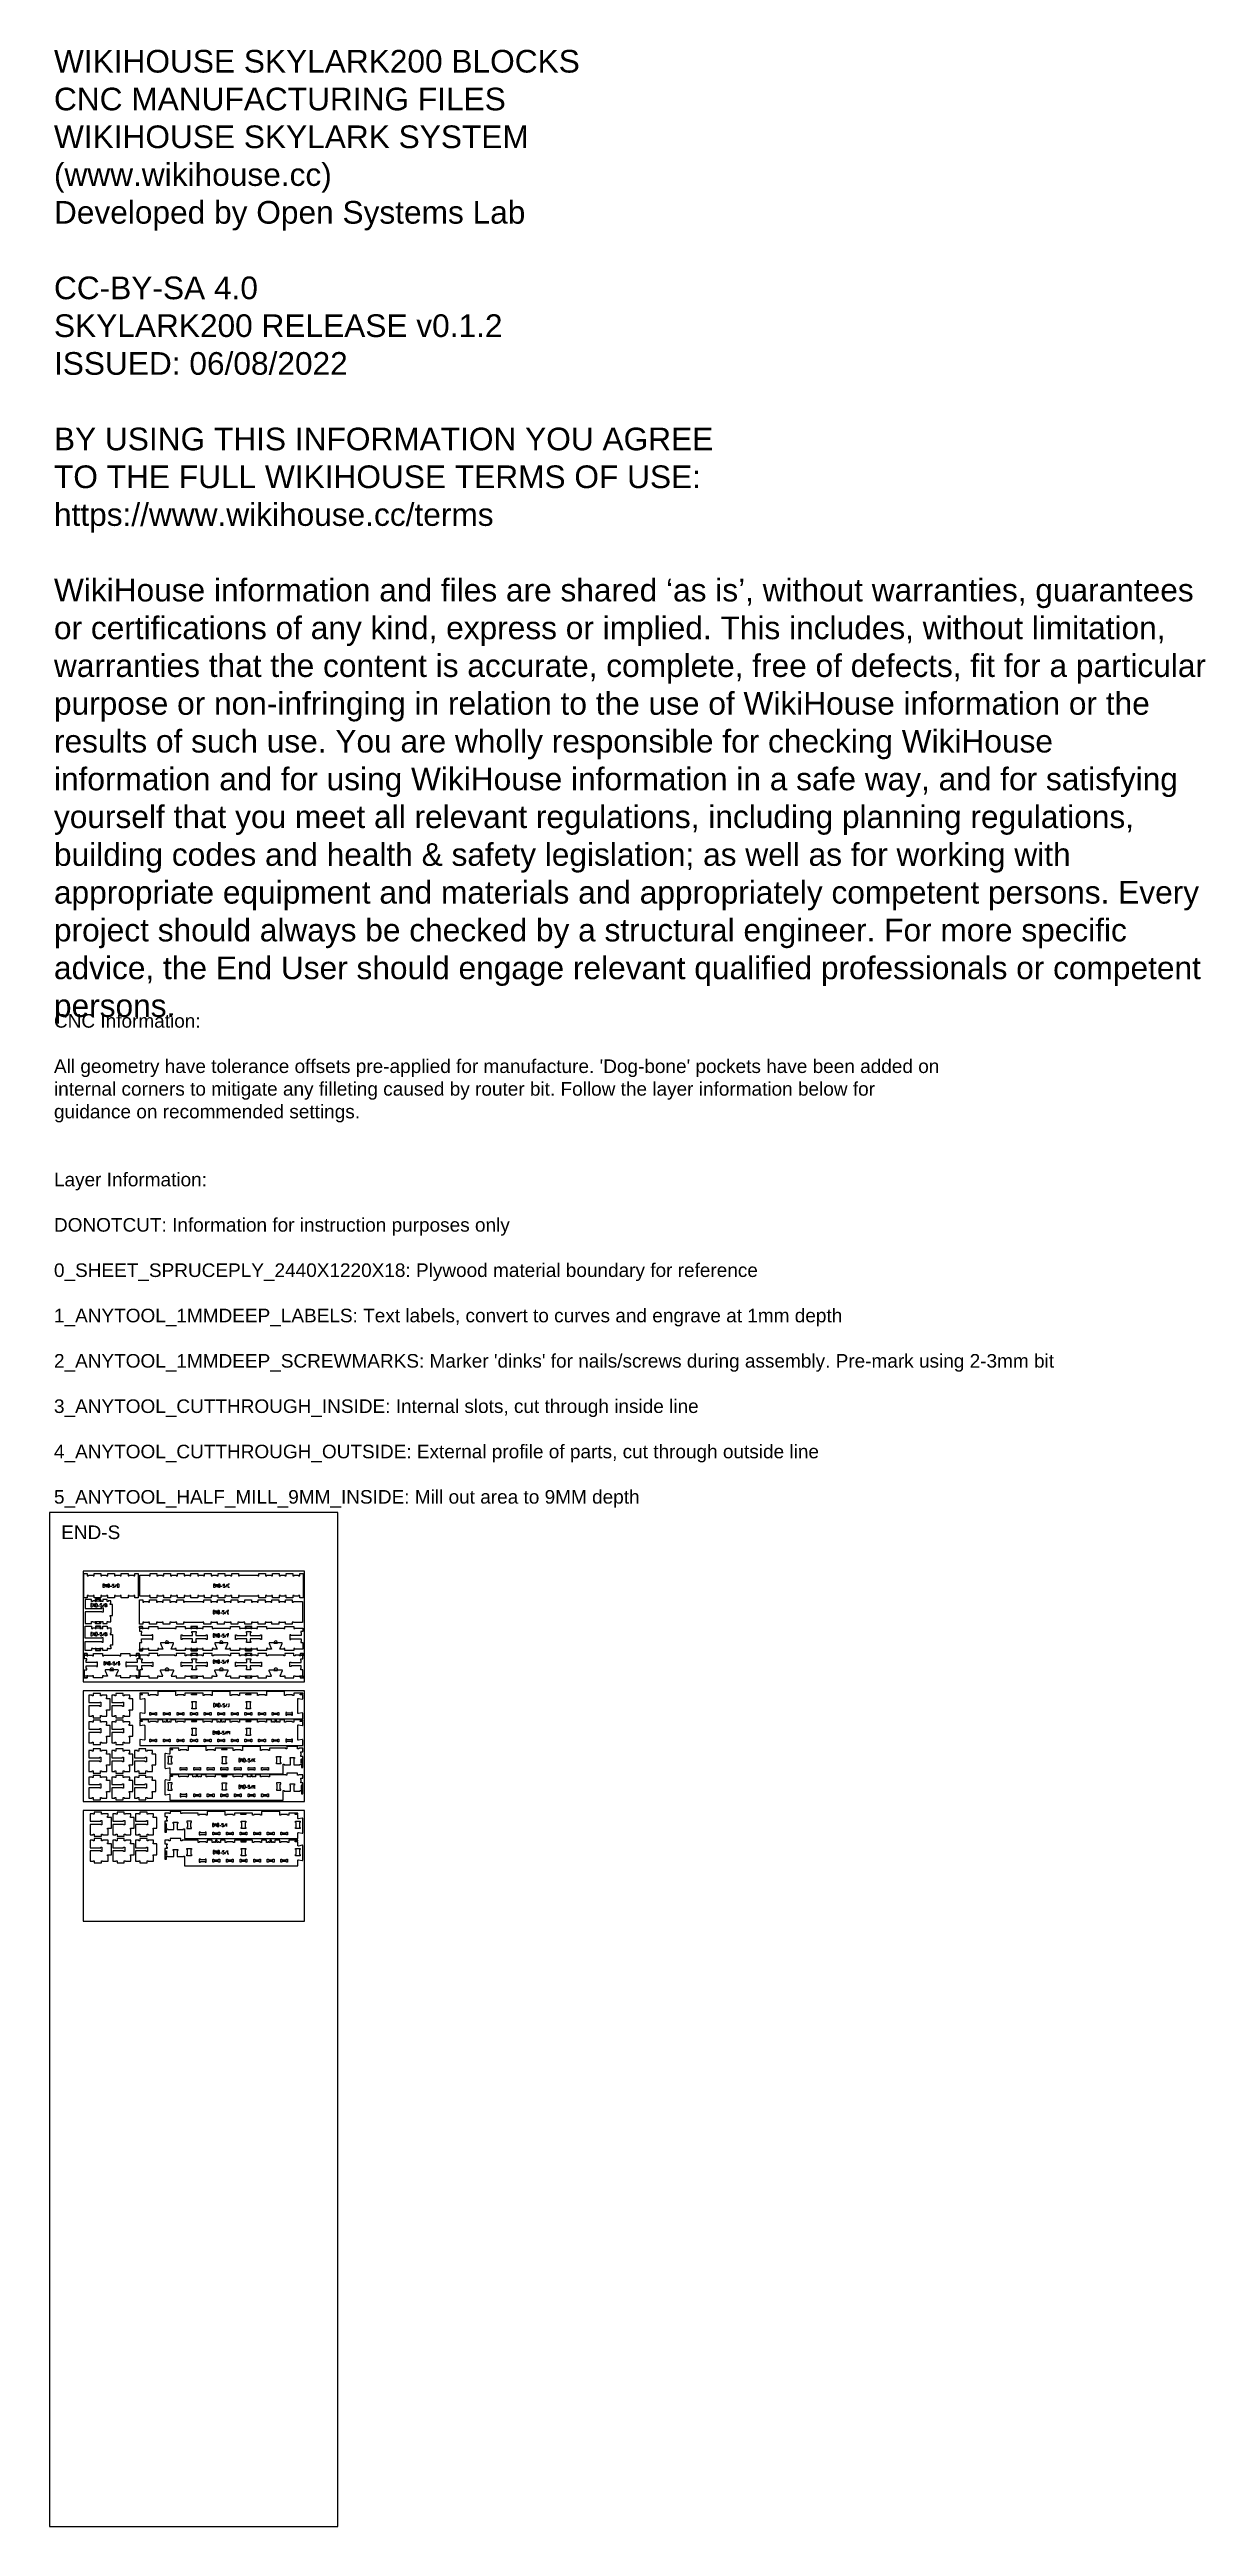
# Model space of a CAD drawing. Extents: x 0 to 12757, y 0 to 27326.
import ezdxf

# ---------------------------------------------------------------- set-up
doc = ezdxf.new("R2010")
doc.units = 0
for name, color, linetype in [('0_SHEET_SPRUCEPLY_2440X122', 1, 'CONTINUOUS'), ('1_ANYTOOL_1MMDEEP_LABELS_S', 2, 'CONTINUOUS'), ('3_ANYTOOL_CUTTHROUGH_INSID', 4, 'CONTINUOUS'), ('4_ANYTOOL_CUTTHROUGH_OUTSI', 5, 'CONTINUOUS'), ('5_ANYTOOL_HALF_MILL_9MM_IN', 70, 'CONTINUOUS'), ('DONOTCUT', 7, 'CONTINUOUS')]:
    doc.layers.add(name, color=color, linetype=linetype)
doc.styles.add('ARIAL', font='')
doc.styles.get('ARIAL').set_extended_font_data('Arial')

msp = doc.modelspace()

# ---------------------------------------------------------------- texts
at = {"layer": 'DONOTCUT', "attachment_point": 1, "style": 'ARIAL'}
for s, insert, char_height, width in [('{\\fArial;WIKIHOUSE SKYLARK200 BLOCKS}\\P{\\fArial;CNC MANUFACTURING FILES}\\P{\\fArial;WIKIHOUSE SKYLARK SYSTEM}\\P{\\fArial;(www.wikihouse.cc)}\\P{\\fArial;Developed by Open Systems Lab}\\P\\P{\\fArial;CC-BY-SA 4.0}\\P{\\fArial;SKYLARK200 RELEASE v0.1.2}\\P{\\fArial;ISSUED: 06/08/2022}\\P\\P{\\fArial;BY USING THIS INFORMATION YOU AGREE }\\P{\\fArial;TO THE FULL WIKIHOUSE TERMS OF USE:}\\P{\\fArial;https://www.wikihouse.cc/terms}\\P\\P{\\fArial;WikiHouse information and files are shared }{\\fArial;‘as is}{\\fArial;’, without warranties, guarantees }\\P{\\fArial;or certifications of any kind, express or implied. This includes, without limitation, }\\P{\\fArial;warranties that the content is accurate, complete, free of defects, fit for a particular }\\P{\\fArial;purpose or non-infringing in relation to the use of WikiHouse information or the }\\P{\\fArial;results of such use. You are wholly responsible for checking WikiHouse }\\P{\\fArial;information and for using WikiHouse information in a safe way, and for satisfying }\\P{\\fArial;yourself that you meet all relevant regulations, including planning regulations, }\\P{\\fArial;building codes and health & safety legislation; as well as for working with }\\P{\\fArial;appropriate equipment and materials and appropriately competent persons. Every }\\P{\\fArial;project should always be checked by a structural engineer. For more specific }\\P{\\fArial;advice, the End User should engage relevant qualified professionals or competent }\\P{\\fArial;persons.}\\P', (49, 27322), 250, 12895.38), ("{\\fArial;CNC Information:}\\P\\P{\\fArial;All geometry have tolerance offsets pre-applied for manufacture. 'Dog-bone' pockets have been added on}\\P{\\fArial;internal corners to mitigate any filleting caused by router bit. Follow the layer information below for}\\P{\\fArial;guidance on recommended settings.}\\P\\P\\P{\\fArial;Layer Information:}\\P\\P{\\fArial;DONOTCUT: Information for instruction purposes only}\\P\\P{\\fArial;0_SHEET_SPRUCEPLY_2440X1220X18: Plywood material boundary for reference}\\P\\P{\\fArial;1_ANYTOOL_1MMDEEP_LABELS: Text labels, convert to curves and engrave at 1mm depth}\\P\\P{\\fArial;2_ANYTOOL_1MMDEEP_SCREWMARKS: Marker 'dinks' for nails/screws during assembly. Pre-mark using 2-3mm bit}\\P\\P{\\fArial;3_ANYTOOL_CUTTHROUGH_INSIDE: Internal slots, cut through inside line}\\P\\P{\\fArial;4_ANYTOOL_CUTTHROUGH_OUTSIDE: External profile of parts, cut through outside line}\\P\\P{\\fArial;5_ANYTOOL_HALF_MILL_9MM_INSIDE: Mill out area to 9MM depth}", (49, 16685), 150, 22265.22), ('END-S', (129, 11043, 0), 150, 1578.26)]:
    msp.add_mtext(s, dxfattribs=dict(at, insert=insert, char_height=char_height, width=width))

# ---------------------------------------------------------------- linework, layer by layer
at = {"layer": '0_SHEET_SPRUCEPLY_2440X122'}
for points in [[(372, 10539), (372, 9319), (2812, 9319), (2812, 10539)], [(372, 9219), (372, 7999), (2812, 7999), (2812, 9219)], [(372, 7899), (372, 6679), (2812, 6679), (2812, 7899)]]:
    msp.add_lwpolyline(points, close=True, dxfattribs=at)
at = {"layer": '1_ANYTOOL_1MMDEEP_LABELS_S', "color": 2}
for points in [[(606, 10397), (590, 10397), (590, 10361), (606, 10361)], [(614, 10361), (614, 10397), (634, 10361), (634, 10397)], [(724, 10361), (740, 10397)], [(1827, 10397), (1811, 10397), (1811, 10361), (1827, 10361)], [(1835, 10361), (1835, 10397), (1855, 10361), (1855, 10397)], [(1945, 10361), (1961, 10397)], [(472, 10181), (456, 10181), (456, 10145), (472, 10145)], [(468, 10165), (456, 10165)], [(480, 10145), (480, 10181), (500, 10145), (500, 10181)], [(536, 10157), (552, 10157)], [(602, 10381), (590, 10381)], [(590, 10145), (606, 10181)], [(670, 10373), (686, 10373)], [(1823, 10381), (1811, 10381)], [(1891, 10373), (1907, 10373)], [(472, 9863), (456, 9863), (456, 9827), (472, 9827)], [(468, 9847), (456, 9847)], [(480, 9827), (480, 9863), (500, 9827), (500, 9863)], [(536, 9839), (552, 9839)], [(590, 9827), (606, 9863)], [(1821, 10105), (1805, 10105), (1805, 10069), (1821, 10069)], [(1817, 10089), (1805, 10089)], [(1821, 9848), (1805, 9848), (1805, 9812), (1821, 9812)], [(1829, 10069), (1829, 10105), (1849, 10069), (1849, 10105)], [(1829, 9812), (1829, 9848), (1849, 9812), (1849, 9848)], [(1885, 10081), (1901, 10081)], [(1939, 10069), (1955, 10105)], [(1939, 9812), (1955, 9848)], [(1979, 10105), (1963, 10105), (1963, 10069), (1979, 10069)], [(1975, 10089), (1963, 10089)], [(1979, 9848), (1963, 9848), (1963, 9812)], [(1817, 9832), (1805, 9832)], [(1885, 9824), (1901, 9824)], [(1979, 9832), (1963, 9832)], [(614, 9540), (598, 9540), (598, 9504), (614, 9504)], [(610, 9524), (598, 9524)], [(622, 9504), (622, 9540), (642, 9504), (642, 9540)], [(678, 9516), (694, 9516)], [(732, 9504), (748, 9540)], [(1821, 9559), (1805, 9559), (1805, 9523), (1821, 9523)], [(1817, 9543), (1805, 9543)], [(1829, 9523), (1829, 9559), (1849, 9523), (1849, 9559)], [(1885, 9535), (1901, 9535)], [(1939, 9523), (1955, 9559)], [(1979, 9559), (1963, 9559), (1963, 9523)], [(1979, 9543), (1963, 9543)], [(1826, 9078), (1810, 9078), (1810, 9042), (1826, 9042)], [(1822, 9062), (1810, 9062)], [(1834, 9042), (1834, 9078), (1854, 9042), (1854, 9078)], [(1890, 9054), (1906, 9054)], [(1944, 9042), (1960, 9078)], [(1820, 8775), (1804, 8775), (1804, 8739), (1820, 8739)], [(1816, 8759), (1804, 8759)], [(1828, 8739), (1828, 8775), (1848, 8739), (1848, 8775)], [(1884, 8751), (1900, 8751)], [(1938, 8739), (1954, 8775)], [(1962, 8739), (1962, 8775), (1974, 8755), (1986, 8775), (1986, 8739)], [(2105, 8471), (2089, 8471), (2089, 8435), (2105, 8435)], [(2113, 8435), (2113, 8471), (2133, 8435), (2133, 8471)], [(2223, 8435), (2239, 8471)], [(2267, 8471), (2247, 8449)], [(2247, 8435), (2247, 8471)], [(2101, 8455), (2089, 8455)], [(2169, 8447), (2185, 8447)], [(2255, 8458), (2267, 8435)], [(2105, 8179), (2089, 8179), (2089, 8143), (2105, 8143)], [(2101, 8163), (2089, 8163)], [(2113, 8143), (2113, 8179), (2133, 8143), (2133, 8179)], [(2169, 8155), (2185, 8155)], [(2223, 8143), (2239, 8179)], [(2247, 8143), (2247, 8179), (2267, 8143), (2267, 8179)], [(1814, 7757), (1798, 7757), (1798, 7721), (1814, 7721)], [(1810, 7741), (1798, 7741)], [(1822, 7721), (1822, 7757), (1842, 7721), (1842, 7757)], [(1878, 7733), (1894, 7733)], [(1932, 7721), (1948, 7757)], [(1956, 7721), (1956, 7757)], [(1821, 7457), (1805, 7457), (1805, 7421), (1821, 7421)], [(1817, 7441), (1805, 7441)], [(1829, 7421), (1829, 7457), (1849, 7421), (1849, 7457)], [(1885, 7433), (1901, 7433)], [(1939, 7421), (1955, 7457)], [(1963, 7457), (1963, 7421), (1979, 7421)]]:
    msp.add_lwpolyline(points, dxfattribs=at)
for points in [[(654, 10397), (642, 10397), (642, 10361), (654, 10361, 0.414214), (662, 10369), (662, 10389, 0.414214)], [(760, 10397), (748, 10397), (748, 10361), (760, 10361, 0.414214), (768, 10369), (768, 10389, 0.414214)], [(1875, 10397), (1863, 10397), (1863, 10361), (1875, 10361, 0.414214), (1883, 10369), (1883, 10389, 0.414214)], [(520, 10181), (508, 10181), (508, 10145), (520, 10145, 0.414214), (528, 10153), (528, 10173, 0.414214)], [(520, 9863), (508, 9863), (508, 9827), (520, 9827, 0.414214), (528, 9835), (528, 9855, 0.414214)], [(1869, 10105), (1857, 10105), (1857, 10069), (1869, 10069, 0.414214), (1877, 10077), (1877, 10097, 0.414214)], [(1869, 9848), (1857, 9848), (1857, 9812), (1869, 9812, 0.414214), (1877, 9820), (1877, 9840, 0.414214)], [(662, 9540), (650, 9540), (650, 9504), (662, 9504, 0.414214), (670, 9512), (670, 9532, 0.414214)], [(1869, 9559), (1857, 9559), (1857, 9523), (1869, 9523, 0.414214), (1877, 9531), (1877, 9551, 0.414214)], [(1874, 9078), (1862, 9078), (1862, 9042), (1874, 9042, 0.414214), (1882, 9050), (1882, 9070, 0.414214)], [(1868, 8775), (1856, 8775), (1856, 8739), (1868, 8739, 0.414214), (1876, 8747), (1876, 8767, 0.414214)], [(2153, 8471), (2141, 8471), (2141, 8435), (2153, 8435, 0.414214), (2161, 8443), (2161, 8463, 0.414214)], [(2153, 8179), (2141, 8179), (2141, 8143), (2153, 8143, 0.414214), (2161, 8151), (2161, 8171, 0.414214)], [(1862, 7757), (1850, 7757), (1850, 7721), (1862, 7721, 0.414214), (1870, 7729), (1870, 7749, 0.414214)], [(1869, 7457), (1857, 7457), (1857, 7421), (1869, 7421, 0.414214), (1877, 7429), (1877, 7449, 0.414214)]]:
    msp.add_lwpolyline(points, format="xyb", close=True, dxfattribs=at)
for points in [[(694, 10365, 0.136555), (704, 10361, 0.071716), (709, 10361, 0.133522), (713, 10363, 0.344001), (715, 10373, 0.153745), (712, 10376, 0.071568), (707, 10378, -0.00912), (702, 10380, -0.090615), (697, 10382, -0.340346), (695, 10391, -0.284273), (702, 10397, -0.092596), (707, 10397, -0.017533), (712, 10395)], [(1915, 10365, 0.136555), (1924, 10361, 0.071716), (1929, 10361, 0.133522), (1934, 10363, 0.344001), (1936, 10373, 0.153745), (1933, 10376, 0.071568), (1928, 10378, -0.00912), (1923, 10380, -0.090615), (1918, 10382, -0.340346), (1915, 10391, -0.284273), (1923, 10397, -0.092596), (1928, 10397, -0.017533), (1933, 10395)], [(1985, 10397), (1975, 10397, 0.414214), (1969, 10391), (1969, 10367, 0.414214), (1975, 10361), (1985, 10361)], [(560, 10149, 0.136555), (569, 10145, 0.071716), (574, 10146, 0.133522), (579, 10148, 0.344001), (581, 10157, 0.153745), (577, 10161, 0.071568), (573, 10163, -0.00912), (567, 10164, -0.090615), (563, 10166, -0.340346), (560, 10176, -0.284273), (568, 10181, -0.092596), (573, 10181, -0.017533), (578, 10179)], [(614, 10165), (624, 10165, -1), (624, 10145), (614, 10145), (614, 10181), (624, 10181, -1), (624, 10165)], [(560, 9831, 0.136555), (569, 9827, 0.071716), (574, 9827, 0.133522), (579, 9829, 0.344001), (581, 9838, 0.153745), (578, 9842, 0.071568), (573, 9844, -0.00912), (568, 9845, -0.090615), (563, 9847, -0.340346), (560, 9857, -0.284273), (568, 9863, -0.092596), (573, 9862, -0.017533), (578, 9861)], [(614, 9847), (624, 9847, -1), (624, 9827), (614, 9827), (614, 9863), (624, 9863, -1), (624, 9847)], [(1909, 10073, 0.136555), (1918, 10070, 0.071716), (1923, 10070, 0.133522), (1928, 10072, 0.344001), (1930, 10081, 0.153745), (1926, 10085, 0.071568), (1921, 10087, -0.00912), (1916, 10088, -0.090615), (1912, 10090, -0.340346), (1909, 10100, -0.284273), (1917, 10105, -0.092596), (1922, 10105, -0.017533), (1927, 10103)], [(1909, 9816, 0.136555), (1918, 9812, 0.071716), (1923, 9812, 0.133522), (1928, 9814, 0.344001), (1930, 9824, 0.153745), (1926, 9828, 0.071568), (1921, 9829, -0.00912), (1916, 9831, -0.090615), (1912, 9833, -0.340346), (1909, 9842, -0.284273), (1917, 9848, -0.092596), (1922, 9848, -0.017533), (1927, 9846)], [(702, 9508, 0.136555), (711, 9505, 0.071716), (716, 9505, 0.133522), (721, 9507, 0.344001), (723, 9516, 0.153745), (719, 9520, 0.071568), (714, 9522, -0.00912), (709, 9523, -0.090615), (705, 9525, -0.340346), (702, 9535, -0.284273), (710, 9540, -0.092596), (715, 9540, -0.017533), (720, 9538)], [(776, 9540), (764, 9540, 0.414214), (756, 9532), (756, 9512, 0.414214), (764, 9504), (776, 9504), (776, 9524), (770, 9524)], [(1909, 9527, 0.136555), (1918, 9523, 0.071716), (1923, 9523, 0.133522), (1928, 9525, 0.344001), (1930, 9535, 0.153745), (1926, 9538, 0.071568), (1921, 9540, -0.00912), (1916, 9541, -0.090615), (1912, 9544, -0.340346), (1909, 9553, -0.284273), (1917, 9559, -0.092596), (1922, 9558, -0.017533), (1927, 9557)], [(1914, 9046, 0.136555), (1923, 9042, 0.071716), (1928, 9042, 0.133522), (1933, 9044, 0.344001), (1935, 9054, 0.153745), (1931, 9057, 0.071568), (1927, 9059, -0.00912), (1921, 9061, -0.090615), (1917, 9063, -0.340346), (1914, 9072, -0.284273), (1922, 9078, -0.092596), (1927, 9078, -0.017533), (1932, 9076)], [(1980, 9078), (1980, 9050, -0.414214), (1972, 9042), (1968, 9042)], [(1908, 8743, 0.136555), (1917, 8739, 0.071716), (1922, 8739, 0.133522), (1927, 8742, 0.344001), (1929, 8751, 0.153745), (1925, 8755, 0.071568), (1921, 8757, -0.00912), (1915, 8758, -0.090615), (1911, 8760, -0.340346), (1908, 8769, -0.284273), (1916, 8775, -0.092596), (1921, 8775, -0.017533), (1926, 8773)], [(2193, 8439, 0.136555), (2202, 8436, 0.071716), (2208, 8436, 0.133522), (2212, 8438, 0.344001), (2214, 8447, 0.153745), (2211, 8451, 0.071568), (2206, 8453, -0.00912), (2201, 8454, -0.090615), (2196, 8456, -0.340346), (2193, 8466, -0.284273), (2201, 8471, -0.092596), (2206, 8471, -0.017533), (2211, 8469)], [(2193, 8147, 0.136555), (2202, 8144, 0.071716), (2208, 8144, 0.133522), (2212, 8146, 0.344001), (2214, 8155, 0.153745), (2211, 8159, 0.071568), (2206, 8161, -0.00912), (2201, 8162, -0.090615), (2196, 8164, -0.340346), (2193, 8174, -0.284273), (2201, 8179, -0.092596), (2206, 8179, -0.017533), (2211, 8177)], [(1902, 7725, 0.136555), (1911, 7721, 0.071716), (1916, 7721, 0.133522), (1921, 7723, 0.344001), (1923, 7733, 0.153745), (1920, 7736, 0.071568), (1915, 7738, -0.00912), (1910, 7739, -0.090615), (1905, 7742, -0.340346), (1902, 7751, -0.284273), (1910, 7757, -0.092596), (1915, 7756, -0.017533), (1920, 7755)], [(1909, 7425, 0.136555), (1919, 7421, 0.071716), (1924, 7421, 0.133522), (1928, 7424, 0.344001), (1930, 7433, 0.153745), (1927, 7437, 0.071568), (1922, 7439, -0.00912), (1917, 7440, -0.090615), (1912, 7442, -0.340346), (1910, 7451, -0.284273), (1917, 7457, -0.092596), (1922, 7457, -0.017533), (1927, 7455)]]:
    msp.add_lwpolyline(points, format="xyb", dxfattribs=at)
at = {"layer": '3_ANYTOOL_CUTTHROUGH_INSID', "color": 4}
for points in [[(1620, 9751), (1572, 9751), (1572, 9764), (1578, 9764), (1578, 9793), (1464, 9793), (1464, 9787), (1452, 9787), (1452, 9836), (1464, 9836), (1464, 9830), (1578, 9830), (1578, 9859), (1572, 9859), (1572, 9872), (1620, 9872), (1620, 9859), (1614, 9859), (1614, 9830), (1728, 9830), (1728, 9836), (1740, 9836), (1740, 9787), (1728, 9787), (1728, 9793), (1614, 9793), (1614, 9764), (1620, 9764)], [(2220, 9751), (2172, 9751), (2172, 9764), (2178, 9764), (2178, 9793), (2064, 9793), (2064, 9787), (2052, 9787), (2052, 9836), (2064, 9836), (2064, 9830), (2178, 9830), (2178, 9859), (2172, 9859), (2172, 9872), (2220, 9872), (2220, 9859), (2214, 9859), (2214, 9830), (2328, 9830), (2328, 9836), (2340, 9836), (2340, 9787), (2328, 9787), (2328, 9793), (2214, 9793), (2214, 9764), (2220, 9764)], [(1621, 9451), (1572, 9451), (1572, 9464), (1578, 9464), (1578, 9493), (1465, 9493), (1465, 9487), (1452, 9487), (1452, 9536), (1465, 9536), (1465, 9530), (1578, 9530), (1578, 9559), (1572, 9559), (1572, 9572), (1621, 9572), (1621, 9559), (1615, 9559), (1615, 9530), (1728, 9530), (1728, 9536), (1741, 9536), (1741, 9487), (1728, 9487), (1728, 9493), (1615, 9493), (1615, 9464), (1621, 9464)], [(2221, 9451), (2172, 9451), (2172, 9464), (2178, 9464), (2178, 9493), (2065, 9493), (2065, 9487), (2052, 9487), (2052, 9536), (2065, 9536), (2065, 9530), (2178, 9530), (2178, 9559), (2172, 9559), (2172, 9572), (2221, 9572), (2221, 9559), (2215, 9559), (2215, 9530), (2328, 9530), (2328, 9536), (2341, 9536), (2341, 9487), (2328, 9487), (2328, 9493), (2215, 9493), (2215, 9464), (2221, 9464)], [(1576, 9089), (1570, 9089), (1570, 9101), (1619, 9101), (1619, 9089), (1613, 9089), (1613, 9033), (1619, 9033), (1619, 9021), (1570, 9021), (1570, 9033), (1576, 9033)], [(2176, 9089), (2170, 9089), (2170, 9101), (2219, 9101), (2219, 9089), (2213, 9089), (2213, 9033), (2219, 9033), (2219, 9021), (2170, 9021), (2170, 9033), (2176, 9033)], [(1170, 8974), (1170, 8980), (1182, 8980), (1182, 8950), (1170, 8950), (1170, 8956), (1119, 8956), (1119, 8950), (1107, 8950), (1107, 8980), (1119, 8980), (1119, 8974)], [(1320, 8974), (1320, 8980), (1332, 8980), (1332, 8950), (1320, 8950), (1320, 8956), (1269, 8956), (1269, 8950), (1257, 8950), (1257, 8980), (1269, 8980), (1269, 8974)], [(1419, 8956), (1419, 8950), (1407, 8950), (1407, 8980), (1419, 8980), (1419, 8974), (1470, 8974), (1470, 8980), (1482, 8980), (1482, 8950), (1470, 8950), (1470, 8956)], [(1620, 8974), (1620, 8980), (1632, 8980), (1632, 8950), (1620, 8950), (1620, 8956), (1569, 8956), (1569, 8950), (1557, 8950), (1557, 8980), (1569, 8980), (1569, 8974)], [(1576, 8795), (1570, 8795), (1570, 8807), (1619, 8807), (1619, 8795), (1613, 8795), (1613, 8739), (1619, 8739), (1619, 8727), (1570, 8727), (1570, 8739), (1576, 8739)], [(1745, 8956), (1719, 8956), (1719, 8950), (1707, 8950), (1707, 8980), (1719, 8980), (1719, 8974), (1770, 8974), (1770, 8980), (1782, 8980), (1782, 8950), (1770, 8950), (1770, 8956)], [(1920, 8974), (1920, 8980), (1932, 8980), (1932, 8950), (1920, 8950), (1920, 8956), (1869, 8956), (1869, 8950), (1857, 8950), (1857, 8980), (1869, 8980), (1869, 8974)], [(2019, 8956), (2019, 8950), (2007, 8950), (2007, 8980), (2019, 8980), (2019, 8974), (2070, 8974), (2070, 8980), (2082, 8980), (2082, 8950), (2070, 8950), (2070, 8956)], [(2220, 8974), (2220, 8980), (2232, 8980), (2232, 8950), (2220, 8950), (2220, 8956), (2169, 8956), (2169, 8950), (2157, 8950), (2157, 8980), (2169, 8980), (2169, 8974)], [(2176, 8795), (2170, 8795), (2170, 8807), (2219, 8807), (2219, 8795), (2213, 8795), (2213, 8739), (2219, 8739), (2219, 8727), (2170, 8727), (2170, 8739), (2176, 8739)], [(2345, 8956), (2319, 8956), (2319, 8950), (2307, 8950), (2307, 8980), (2319, 8980), (2319, 8974), (2370, 8974), (2370, 8980), (2382, 8980), (2382, 8950), (2370, 8950), (2370, 8956)], [(2520, 8974), (2520, 8980), (2532, 8980), (2532, 8950), (2520, 8950), (2520, 8956), (2469, 8956), (2469, 8950), (2457, 8950), (2457, 8980), (2469, 8980), (2469, 8974)], [(2619, 8950), (2619, 8956), (2670, 8956), (2670, 8950), (2682, 8950), (2682, 8980), (2670, 8980), (2670, 8974), (2619, 8974), (2619, 8980), (2607, 8980), (2607, 8950)], [(1119, 8662), (1119, 8656), (1107, 8656), (1107, 8686), (1119, 8686), (1119, 8680), (1170, 8680), (1170, 8686), (1182, 8686), (1182, 8656), (1170, 8656), (1170, 8662)], [(1320, 8680), (1320, 8686), (1332, 8686), (1332, 8656), (1320, 8656), (1320, 8662), (1269, 8662), (1269, 8656), (1257, 8656), (1257, 8686), (1269, 8686), (1269, 8680)], [(1347, 8482), (1353, 8482), (1353, 8495), (1304, 8495), (1304, 8482), (1310, 8482), (1310, 8427), (1304, 8427), (1304, 8414), (1353, 8414), (1353, 8427), (1347, 8427)], [(1470, 8680), (1470, 8686), (1482, 8686), (1482, 8656), (1470, 8656), (1470, 8662), (1419, 8662), (1419, 8656), (1407, 8656), (1407, 8686), (1419, 8686), (1419, 8680)], [(1620, 8680), (1620, 8686), (1632, 8686), (1632, 8656), (1620, 8656), (1620, 8662), (1569, 8662), (1569, 8656), (1557, 8656), (1557, 8686), (1569, 8686), (1569, 8680)], [(1745, 8662), (1719, 8662), (1719, 8656), (1707, 8656), (1707, 8686), (1719, 8686), (1719, 8680), (1770, 8680), (1770, 8686), (1782, 8686), (1782, 8656), (1770, 8656), (1770, 8662)], [(1920, 8680), (1920, 8686), (1932, 8686), (1932, 8656), (1920, 8656), (1920, 8662), (1869, 8662), (1869, 8656), (1857, 8656), (1857, 8686), (1869, 8686), (1869, 8680)], [(1910, 8482), (1904, 8482), (1904, 8495), (1953, 8495), (1953, 8482), (1947, 8482), (1947, 8427), (1953, 8427), (1953, 8414), (1904, 8414), (1904, 8427), (1910, 8427)], [(2070, 8680), (2070, 8686), (2082, 8686), (2082, 8656), (2070, 8656), (2070, 8662), (2019, 8662), (2019, 8656), (2007, 8656), (2007, 8686), (2019, 8686), (2019, 8680)], [(2220, 8680), (2220, 8686), (2232, 8686), (2232, 8656), (2220, 8656), (2220, 8662), (2169, 8662), (2169, 8656), (2157, 8656), (2157, 8686), (2169, 8686), (2169, 8680)], [(2345, 8662), (2319, 8662), (2319, 8656), (2307, 8656), (2307, 8686), (2319, 8686), (2319, 8680), (2370, 8680), (2370, 8686), (2382, 8686), (2382, 8656), (2370, 8656), (2370, 8662)], [(2520, 8680), (2520, 8686), (2532, 8686), (2532, 8656), (2520, 8656), (2520, 8662), (2469, 8662), (2469, 8656), (2457, 8656), (2457, 8686), (2469, 8686), (2469, 8680)], [(2510, 8427), (2510, 8482), (2504, 8482), (2504, 8495), (2553, 8495), (2553, 8482), (2547, 8482), (2547, 8427), (2553, 8427), (2553, 8414), (2504, 8414), (2504, 8427)], [(2670, 8662), (2670, 8656), (2682, 8656), (2682, 8686), (2670, 8686), (2670, 8680), (2619, 8680), (2619, 8686), (2607, 8686), (2607, 8656), (2619, 8656), (2619, 8662)], [(1347, 8190), (1353, 8190), (1353, 8203), (1304, 8203), (1304, 8190), (1310, 8190), (1310, 8135), (1304, 8135), (1304, 8122), (1353, 8122), (1353, 8135), (1347, 8135)], [(1504, 8368), (1504, 8374), (1516, 8374), (1516, 8343), (1504, 8343), (1504, 8349), (1453, 8349), (1453, 8343), (1441, 8343), (1441, 8374), (1453, 8374), (1453, 8368)], [(1654, 8368), (1654, 8374), (1666, 8374), (1666, 8343), (1654, 8343), (1654, 8349), (1603, 8349), (1603, 8343), (1591, 8343), (1591, 8374), (1603, 8374), (1603, 8368)], [(1753, 8349), (1753, 8343), (1741, 8343), (1741, 8374), (1753, 8374), (1753, 8368), (1804, 8368), (1804, 8374), (1816, 8374), (1816, 8343), (1804, 8343), (1804, 8349)], [(1954, 8368), (1954, 8374), (1966, 8374), (1966, 8343), (1954, 8343), (1954, 8349), (1903, 8349), (1903, 8343), (1891, 8343), (1891, 8374), (1903, 8374), (1903, 8368)], [(1910, 8190), (1904, 8190), (1904, 8203), (1953, 8203), (1953, 8190), (1947, 8190), (1947, 8135), (1953, 8135), (1953, 8122), (1904, 8122), (1904, 8135), (1910, 8135)], [(2079, 8349), (2053, 8349), (2053, 8343), (2041, 8343), (2041, 8374), (2053, 8374), (2053, 8368), (2104, 8368), (2104, 8374), (2116, 8374), (2116, 8343), (2104, 8343), (2104, 8349)], [(2254, 8368), (2254, 8374), (2266, 8374), (2266, 8343), (2254, 8343), (2254, 8349), (2203, 8349), (2203, 8343), (2191, 8343), (2191, 8374), (2203, 8374), (2203, 8368)], [(2379, 8349), (2353, 8349), (2353, 8343), (2341, 8343), (2341, 8374), (2353, 8374), (2353, 8368), (2404, 8368), (2404, 8374), (2416, 8374), (2416, 8343), (2404, 8343), (2404, 8349)], [(2510, 8135), (2504, 8135), (2504, 8122), (2553, 8122), (2553, 8135), (2547, 8135), (2547, 8190), (2553, 8190), (2553, 8203), (2504, 8203), (2504, 8190), (2510, 8190)], [(1453, 8076), (1453, 8082), (1441, 8082), (1441, 8051), (1453, 8051), (1453, 8057), (1504, 8057), (1504, 8051), (1516, 8051), (1516, 8082), (1504, 8082), (1504, 8076)], [(1654, 8076), (1654, 8082), (1666, 8082), (1666, 8051), (1654, 8051), (1654, 8057), (1603, 8057), (1603, 8051), (1591, 8051), (1591, 8082), (1603, 8082), (1603, 8076)], [(1804, 8076), (1804, 8082), (1816, 8082), (1816, 8051), (1804, 8051), (1804, 8057), (1753, 8057), (1753, 8051), (1741, 8051), (1741, 8082), (1753, 8082), (1753, 8076)], [(1954, 8076), (1954, 8082), (1966, 8082), (1966, 8051), (1954, 8051), (1954, 8057), (1903, 8057), (1903, 8051), (1891, 8051), (1891, 8082), (1903, 8082), (1903, 8076)], [(2079, 8057), (2053, 8057), (2053, 8051), (2041, 8051), (2041, 8082), (2053, 8082), (2053, 8076), (2104, 8076), (2104, 8082), (2116, 8082), (2116, 8051), (2104, 8051), (2104, 8057)], [(2254, 8076), (2254, 8082), (2266, 8082), (2266, 8051), (2254, 8051), (2254, 8057), (2203, 8057), (2203, 8051), (2191, 8051), (2191, 8082), (2203, 8082), (2203, 8076)], [(2353, 8076), (2404, 8076), (2404, 8082), (2416, 8082), (2416, 8051), (2404, 8051), (2404, 8057), (2353, 8057), (2353, 8051), (2341, 8051), (2341, 8082), (2353, 8082)], [(1559, 7712), (1559, 7768), (1565, 7768), (1565, 7780), (1516, 7780), (1516, 7768), (1522, 7768), (1522, 7712), (1516, 7712), (1516, 7700), (1565, 7700), (1565, 7712)], [(1665, 7653), (1665, 7659), (1653, 7659), (1653, 7629), (1665, 7629), (1665, 7635), (1716, 7635), (1716, 7629), (1728, 7629), (1728, 7659), (1716, 7659), (1716, 7653)], [(1866, 7653), (1866, 7659), (1878, 7659), (1878, 7629), (1866, 7629), (1866, 7635), (1815, 7635), (1815, 7629), (1803, 7629), (1803, 7659), (1815, 7659), (1815, 7653)], [(1965, 7635), (1965, 7629), (1953, 7629), (1953, 7659), (1965, 7659), (1965, 7653), (2016, 7653), (2016, 7659), (2028, 7659), (2028, 7629), (2016, 7629), (2016, 7635)], [(2166, 7653), (2166, 7659), (2178, 7659), (2178, 7629), (2166, 7629), (2166, 7635), (2115, 7635), (2115, 7629), (2103, 7629), (2103, 7659), (2115, 7659), (2115, 7653)], [(2122, 7768), (2116, 7768), (2116, 7780), (2165, 7780), (2165, 7768), (2159, 7768), (2159, 7712), (2165, 7712), (2165, 7700), (2116, 7700), (2116, 7712), (2122, 7712)], [(2290, 7635), (2265, 7635), (2265, 7629), (2253, 7629), (2253, 7659), (2265, 7659), (2265, 7653), (2316, 7653), (2316, 7659), (2328, 7659), (2328, 7629), (2316, 7629), (2316, 7635)], [(2466, 7653), (2466, 7659), (2478, 7659), (2478, 7629), (2466, 7629), (2466, 7635), (2415, 7635), (2415, 7629), (2403, 7629), (2403, 7659), (2415, 7659), (2415, 7653)], [(2590, 7635), (2565, 7635), (2565, 7629), (2553, 7629), (2553, 7659), (2565, 7659), (2565, 7653), (2616, 7653), (2616, 7659), (2628, 7659), (2628, 7629), (2616, 7629), (2616, 7635)], [(2722, 7768), (2716, 7768), (2716, 7780), (2765, 7780), (2765, 7768), (2759, 7768), (2759, 7712), (2765, 7712), (2765, 7700), (2716, 7700), (2716, 7712), (2722, 7712)], [(1559, 7413), (1565, 7413), (1565, 7400), (1516, 7400), (1516, 7413), (1522, 7413), (1522, 7468), (1516, 7468), (1516, 7481), (1565, 7481), (1565, 7468), (1559, 7468)], [(2122, 7468), (2116, 7468), (2116, 7481), (2165, 7481), (2165, 7468), (2159, 7468), (2159, 7413), (2165, 7413), (2165, 7400), (2116, 7400), (2116, 7413), (2122, 7413)], [(2722, 7468), (2716, 7468), (2716, 7481), (2765, 7481), (2765, 7468), (2759, 7468), (2759, 7413), (2765, 7413), (2765, 7400), (2716, 7400), (2716, 7413), (2722, 7413)], [(1665, 7354), (1665, 7360), (1653, 7360), (1653, 7329), (1665, 7329), (1665, 7335), (1716, 7335), (1716, 7329), (1728, 7329), (1728, 7360), (1716, 7360), (1716, 7354)], [(1866, 7354), (1866, 7360), (1878, 7360), (1878, 7329), (1866, 7329), (1866, 7335), (1815, 7335), (1815, 7329), (1803, 7329), (1803, 7360), (1815, 7360), (1815, 7354)], [(2016, 7354), (2016, 7360), (2028, 7360), (2028, 7329), (2016, 7329), (2016, 7335), (1965, 7335), (1965, 7329), (1953, 7329), (1953, 7360), (1965, 7360), (1965, 7354)], [(2166, 7354), (2166, 7360), (2178, 7360), (2178, 7329), (2166, 7329), (2166, 7335), (2115, 7335), (2115, 7329), (2103, 7329), (2103, 7360), (2115, 7360), (2115, 7354)], [(2290, 7335), (2265, 7335), (2265, 7329), (2253, 7329), (2253, 7360), (2265, 7360), (2265, 7354), (2316, 7354), (2316, 7360), (2328, 7360), (2328, 7329), (2316, 7329), (2316, 7335)], [(2466, 7354), (2466, 7360), (2478, 7360), (2478, 7329), (2466, 7329), (2466, 7335), (2415, 7335), (2415, 7329), (2403, 7329), (2403, 7360), (2415, 7360), (2415, 7354)], [(2590, 7354), (2616, 7354), (2616, 7360), (2628, 7360), (2628, 7329), (2616, 7329), (2616, 7335), (2565, 7335), (2565, 7329), (2553, 7329), (2553, 7360), (2565, 7360), (2565, 7354)]]:
    msp.add_lwpolyline(points, close=True, dxfattribs=at)
for points in [[(1620, 9183, -1), (1620, 9174), (1570, 9174, -1), (1570, 9183)], [(2220, 9183, -1), (2220, 9174), (2170, 9174, -1), (2170, 9183)], [(1620, 8889), (1570, 8889, 1), (1570, 8880), (1620, 8880, 1)], [(2220, 8889), (2170, 8889, 1), (2170, 8880), (2220, 8880, 1)], [(1954, 8577, -1), (1954, 8567), (1904, 8567, -1), (1904, 8577)], [(1954, 8285), (1904, 8285, 1), (1904, 8275), (1954, 8275, 1)], [(2788, 8464), (2788, 8424, -0.414214), (2783, 8420), (2783, 8420), (2783, 8420), (2783, 8420), (2783, 8420), (2783, 8420), (2783, 8420), (2782, 8420), (2782, 8420), (2782, 8420), (2782, 8420), (2782, 8420), (2782, 8420), (2782, 8420), (2782, 8420), (2782, 8420), (2781, 8420), (2781, 8420), (2781, 8420), (2781, 8420), (2781, 8420), (2781, 8420), (2781, 8420), (2781, 8420), (2781, 8420), (2780, 8421), (2780, 8421), (2780, 8421), (2780, 8421), (2780, 8421), (2780, 8421), (2780, 8421), (2780, 8421), (2780, 8421), (2780, 8421), (2780, 8421), (2779, 8421), (2779, 8422), (2779, 8422), (2779, 8422), (2779, 8422), (2779, 8422), (2779, 8422), (2779, 8422), (2779, 8422), (2779, 8422), (2779, 8422), (2779, 8423), (2779, 8423), (2779, 8423), (2779, 8423), (2779, 8423), (2779, 8423), (2779, 8423), (2779, 8423), (2779, 8423), (2778, 8424), (2778, 8424), (2778, 8424), (2778, 8424), (2778, 8424), (2778, 8424), (2778, 8424), (2778, 8424), (2778, 8424), (2778, 8464), (2778, 8465), (2778, 8465), (2778, 8465), (2778, 8465), (2778, 8465), (2778, 8465), (2778, 8465), (2778, 8465), (2779, 8465), (2779, 8466), (2779, 8466), (2779, 8466), (2779, 8466), (2779, 8466), (2779, 8466), (2779, 8466), (2779, 8466), (2779, 8466), (2779, 8467), (2779, 8467), (2779, 8467), (2779, 8467), (2779, 8467), (2779, 8467), (2779, 8467), (2779, 8467), (2779, 8467), (2779, 8467), (2780, 8468), (2780, 8468), (2780, 8468), (2780, 8468), (2780, 8468), (2780, 8468), (2780, 8468), (2780, 8468), (2780, 8468), (2780, 8468), (2780, 8468), (2781, 8468), (2781, 8468), (2781, 8469), (2781, 8469), (2781, 8469), (2781, 8469), (2781, 8469), (2781, 8469), (2781, 8469), (2782, 8469), (2782, 8469), (2782, 8469), (2782, 8469), (2782, 8469), (2782, 8469), (2782, 8469), (2782, 8469), (2782, 8469), (2783, 8469), (2783, 8469), (2783, 8469), (2783, 8469), (2783, 8469), (2783, 8469), (2783, 8469, -0.414214)], [(2788, 8172, 0.414214), (2783, 8177), (2783, 8177), (2783, 8177), (2783, 8177), (2783, 8177), (2783, 8177), (2783, 8177), (2782, 8177), (2782, 8177), (2782, 8177), (2782, 8177), (2782, 8177), (2782, 8177), (2782, 8177), (2782, 8177), (2782, 8177), (2781, 8177), (2781, 8177), (2781, 8177), (2781, 8177), (2781, 8177), (2781, 8177), (2781, 8177), (2781, 8176), (2781, 8176), (2780, 8176), (2780, 8176), (2780, 8176), (2780, 8176), (2780, 8176), (2780, 8176), (2780, 8176), (2780, 8176), (2780, 8176), (2780, 8176), (2780, 8176), (2779, 8175), (2779, 8175), (2779, 8175), (2779, 8175), (2779, 8175), (2779, 8175), (2779, 8175), (2779, 8175), (2779, 8175), (2779, 8175), (2779, 8174), (2779, 8174), (2779, 8174), (2779, 8174), (2779, 8174), (2779, 8174), (2779, 8174), (2779, 8174), (2779, 8174), (2779, 8173), (2778, 8173), (2778, 8173), (2778, 8173), (2778, 8173), (2778, 8173), (2778, 8173), (2778, 8173), (2778, 8173), (2778, 8172), (2778, 8132), (2778, 8132), (2778, 8132), (2778, 8132), (2778, 8132), (2778, 8132), (2778, 8132), (2778, 8132), (2778, 8132), (2779, 8131), (2779, 8131), (2779, 8131), (2779, 8131), (2779, 8131), (2779, 8131), (2779, 8131), (2779, 8131), (2779, 8131), (2779, 8130), (2779, 8130), (2779, 8130), (2779, 8130), (2779, 8130), (2779, 8130), (2779, 8130), (2779, 8130), (2779, 8130), (2779, 8130), (2779, 8129), (2780, 8129), (2780, 8129), (2780, 8129), (2780, 8129), (2780, 8129), (2780, 8129), (2780, 8129), (2780, 8129), (2780, 8129), (2780, 8129), (2780, 8129), (2781, 8128), (2781, 8128), (2781, 8128), (2781, 8128), (2781, 8128), (2781, 8128), (2781, 8128), (2781, 8128), (2781, 8128), (2782, 8128), (2782, 8128), (2782, 8128), (2782, 8128), (2782, 8128), (2782, 8128), (2782, 8128), (2782, 8128), (2782, 8128), (2783, 8128), (2783, 8128), (2783, 8128), (2783, 8128), (2783, 8128), (2783, 8128), (2783, 8128, 0.414214), (2788, 8132)], [(1281, 7750), (1281, 7710, 0.414214), (1286, 7705), (1286, 7705), (1286, 7705), (1286, 7705), (1286, 7705), (1286, 7705), (1286, 7705), (1287, 7705), (1287, 7705), (1287, 7705), (1287, 7705), (1287, 7705), (1287, 7705), (1287, 7705), (1287, 7705), (1287, 7705), (1288, 7705), (1288, 7705), (1288, 7705), (1288, 7705), (1288, 7706), (1288, 7706), (1288, 7706), (1288, 7706), (1288, 7706), (1288, 7706), (1289, 7706), (1289, 7706), (1289, 7706), (1289, 7706), (1289, 7706), (1289, 7706), (1289, 7706), (1289, 7706), (1289, 7707), (1289, 7707), (1289, 7707), (1290, 7707), (1290, 7707), (1290, 7707), (1290, 7707), (1290, 7707), (1290, 7707), (1290, 7707), (1290, 7708), (1290, 7708), (1290, 7708), (1290, 7708), (1290, 7708), (1290, 7708), (1290, 7708), (1290, 7708), (1290, 7708), (1290, 7709), (1290, 7709), (1290, 7709), (1290, 7709), (1290, 7709), (1290, 7709), (1290, 7709), (1290, 7709), (1290, 7709), (1290, 7710), (1290, 7710), (1290, 7710), (1290, 7750), (1290, 7750), (1290, 7750), (1290, 7750), (1290, 7750), (1290, 7750), (1290, 7750), (1290, 7751), (1290, 7751), (1290, 7751), (1290, 7751), (1290, 7751), (1290, 7751), (1290, 7751), (1290, 7751), (1290, 7751), (1290, 7752), (1290, 7752), (1290, 7752), (1290, 7752), (1290, 7752), (1290, 7752), (1290, 7752), (1290, 7752), (1290, 7752), (1290, 7752), (1290, 7753), (1290, 7753), (1289, 7753), (1289, 7753), (1289, 7753), (1289, 7753), (1289, 7753), (1289, 7753), (1289, 7753), (1289, 7753), (1289, 7753), (1289, 7754), (1289, 7754), (1288, 7754), (1288, 7754), (1288, 7754), (1288, 7754), (1288, 7754), (1288, 7754), (1288, 7754), (1288, 7754), (1288, 7754), (1288, 7754), (1287, 7754), (1287, 7754), (1287, 7754), (1287, 7754), (1287, 7754), (1287, 7754), (1287, 7754), (1287, 7754), (1287, 7754), (1286, 7754), (1286, 7754), (1286, 7754), (1286, 7754), (1286, 7754), (1286, 7754), (1286, 7754, 0.414214)], [(2165, 7862, -1), (2165, 7853), (2115, 7853, -1), (2115, 7862)], [(1281, 7450, -0.414214), (1286, 7455), (1286, 7455), (1286, 7455), (1286, 7455), (1286, 7455), (1286, 7455), (1286, 7455), (1287, 7455), (1287, 7455), (1287, 7455), (1287, 7455), (1287, 7455), (1287, 7455), (1287, 7455), (1287, 7455), (1287, 7455), (1288, 7455), (1288, 7455), (1288, 7455), (1288, 7455), (1288, 7454), (1288, 7454), (1288, 7454), (1288, 7454), (1288, 7454), (1288, 7454), (1289, 7454), (1289, 7454), (1289, 7454), (1289, 7454), (1289, 7454), (1289, 7454), (1289, 7454), (1289, 7454), (1289, 7453), (1289, 7453), (1289, 7453), (1290, 7453), (1290, 7453), (1290, 7453), (1290, 7453), (1290, 7453), (1290, 7453), (1290, 7453), (1290, 7452), (1290, 7452), (1290, 7452), (1290, 7452), (1290, 7452), (1290, 7452), (1290, 7452), (1290, 7452), (1290, 7452), (1290, 7451), (1290, 7451), (1290, 7451), (1290, 7451), (1290, 7451), (1290, 7451), (1290, 7451), (1290, 7451), (1290, 7451), (1290, 7450), (1290, 7450), (1290, 7450), (1290, 7410), (1290, 7410), (1290, 7410), (1290, 7410), (1290, 7410), (1290, 7410), (1290, 7410), (1290, 7410), (1290, 7409), (1290, 7409), (1290, 7409), (1290, 7409), (1290, 7409), (1290, 7409), (1290, 7409), (1290, 7409), (1290, 7409), (1290, 7408), (1290, 7408), (1290, 7408), (1290, 7408), (1290, 7408), (1290, 7408), (1290, 7408), (1290, 7408), (1290, 7408), (1290, 7407), (1290, 7407), (1289, 7407), (1289, 7407), (1289, 7407), (1289, 7407), (1289, 7407), (1289, 7407), (1289, 7407), (1289, 7407), (1289, 7407), (1289, 7407), (1289, 7406), (1288, 7406), (1288, 7406), (1288, 7406), (1288, 7406), (1288, 7406), (1288, 7406), (1288, 7406), (1288, 7406), (1288, 7406), (1288, 7406), (1287, 7406), (1287, 7406), (1287, 7406), (1287, 7406), (1287, 7406), (1287, 7406), (1287, 7406), (1287, 7406), (1287, 7406), (1286, 7406), (1286, 7406), (1286, 7406), (1286, 7406), (1286, 7406), (1286, 7406), (1286, 7406, -0.414214), (1281, 7410)], [(2165, 7563), (2115, 7563, 1), (2115, 7553), (2165, 7553, 1)]]:
    msp.add_lwpolyline(points, format="xyb", close=True, dxfattribs=at)
at = {"layer": '4_ANYTOOL_CUTTHROUGH_OUTSI', "color": 5}
for points in [[(567, 10513), (567, 10489), (579, 10489), (579, 10495), (630, 10495), (630, 10489), (642, 10489), (642, 10513), (717, 10513), (717, 10489), (729, 10489), (729, 10495), (780, 10495), (780, 10489), (792, 10489), (792, 10513), (867, 10513), (867, 10489), (879, 10489), (879, 10495), (930, 10495), (930, 10489), (942, 10489), (942, 10513), (979, 10513), (979, 10245), (942, 10245), (942, 10269), (930, 10269), (930, 10263), (879, 10263), (879, 10269), (867, 10269), (867, 10245), (792, 10245), (792, 10269), (780, 10269), (780, 10263), (729, 10263), (729, 10269), (717, 10269), (717, 10245), (642, 10245), (642, 10269), (630, 10269), (630, 10263), (579, 10263), (579, 10269), (567, 10269), (567, 10245), (492, 10245), (492, 10269), (480, 10269), (480, 10263), (429, 10263), (429, 10269), (417, 10269), (417, 10245), (380, 10245), (380, 10513), (417, 10513), (417, 10489), (429, 10489), (429, 10495), (480, 10495), (480, 10489), (492, 10489), (492, 10513)], [(1998, 10495), (1998, 10489), (2011, 10489), (2011, 10513), (2085, 10513), (2085, 10489), (2098, 10489), (2098, 10495), (2298, 10495), (2298, 10489), (2311, 10489), (2311, 10513), (2385, 10513), (2385, 10489), (2398, 10489), (2398, 10495), (2448, 10495), (2448, 10489), (2461, 10489), (2461, 10513), (2535, 10513), (2535, 10489), (2548, 10489), (2548, 10495), (2598, 10495), (2598, 10489), (2611, 10489), (2611, 10513), (2685, 10513), (2685, 10489), (2698, 10489), (2698, 10495), (2748, 10495), (2748, 10489), (2761, 10489), (2761, 10513), (2798, 10513), (2798, 10245), (2761, 10245), (2761, 10269), (2748, 10269), (2748, 10263), (2698, 10263), (2698, 10269), (2685, 10269), (2685, 10245), (2611, 10245), (2611, 10269), (2598, 10269), (2598, 10263), (2548, 10263), (2548, 10269), (2535, 10269), (2535, 10245), (2461, 10245), (2461, 10269), (2448, 10269), (2448, 10263), (2398, 10263), (2398, 10269), (2385, 10269), (2385, 10245), (2311, 10245), (2311, 10269), (2298, 10269), (2298, 10263), (2098, 10263), (2098, 10269), (2085, 10269), (2085, 10245), (2011, 10245), (2011, 10269), (1998, 10269), (1998, 10263), (1948, 10263), (1948, 10269), (1935, 10269), (1935, 10245), (1861, 10245), (1861, 10269), (1848, 10269), (1848, 10263), (1798, 10263), (1798, 10269), (1785, 10269), (1785, 10245), (1711, 10245), (1711, 10269), (1698, 10269), (1698, 10263), (1648, 10263), (1648, 10269), (1635, 10269), (1635, 10245), (1561, 10245), (1561, 10269), (1548, 10269), (1548, 10263), (1498, 10263), (1498, 10269), (1485, 10269), (1485, 10245), (1411, 10245), (1411, 10269), (1398, 10269), (1398, 10263), (1348, 10263), (1348, 10269), (1335, 10269), (1335, 10245), (1261, 10245), (1261, 10269), (1248, 10269), (1248, 10263), (1198, 10263), (1198, 10269), (1185, 10269), (1185, 10245), (1111, 10245), (1111, 10269), (1098, 10269), (1098, 10263), (998, 10263), (998, 10495), (1098, 10495), (1098, 10489), (1111, 10489), (1111, 10513), (1185, 10513), (1185, 10489), (1198, 10489), (1198, 10495), (1248, 10495), (1248, 10489), (1261, 10489), (1261, 10513), (1335, 10513), (1335, 10489), (1348, 10489), (1348, 10495), (1398, 10495), (1398, 10489), (1411, 10489), (1411, 10513), (1485, 10513), (1485, 10489), (1498, 10489), (1498, 10495), (1548, 10495), (1548, 10489), (1561, 10489), (1561, 10513), (1635, 10513), (1635, 10489), (1648, 10489), (1648, 10495), (1698, 10495), (1698, 10489), (1711, 10489), (1711, 10513), (1785, 10513), (1785, 10489), (1798, 10489), (1798, 10495), (1848, 10495), (1848, 10489), (1861, 10489), (1861, 10513), (1935, 10513), (1935, 10489), (1948, 10489), (1948, 10495)], [(636, 10204), (636, 10228), (587, 10228), (587, 10204), (574, 10204), (574, 10210), (568, 10210), (568, 10204), (555, 10204), (555, 10228), (516, 10228), (516, 10204), (503, 10204), (503, 10210), (477, 10210), (477, 10204), (464, 10204), (464, 10228), (395, 10228), (395, 10129), (578, 10129), (578, 10135), (591, 10135), (591, 10086), (578, 10086), (578, 10092), (395, 10092), (395, 9961), (464, 9961), (464, 9985), (477, 9985), (477, 9979), (503, 9979), (503, 9985), (516, 9985), (516, 9961), (555, 9961), (555, 9985), (568, 9985), (568, 9979), (574, 9979), (574, 9985), (587, 9985), (587, 9961), (636, 9961), (636, 9985), (649, 9985), (649, 9979), (676, 9979), (676, 10038), (670, 10038), (670, 10051), (694, 10051), (694, 10170), (670, 10170), (670, 10183), (676, 10183), (676, 10210), (649, 10210), (649, 10204), (636, 10204)], [(2079, 10221), (2079, 10197), (2091, 10197), (2091, 10203), (2142, 10203), (2142, 10197), (2154, 10197), (2154, 10221), (2229, 10221), (2229, 10197), (2241, 10197), (2241, 10203), (2292, 10203), (2292, 10197), (2304, 10197), (2304, 10221), (2379, 10221), (2379, 10197), (2391, 10197), (2391, 10203), (2442, 10203), (2442, 10197), (2454, 10197), (2454, 10221), (2529, 10221), (2529, 10197), (2541, 10197), (2541, 10203), (2592, 10203), (2592, 10197), (2604, 10197), (2604, 10221), (2679, 10221), (2679, 10197), (2691, 10197), (2691, 10203), (2791, 10203), (2791, 9972), (2691, 9972), (2691, 9978), (2679, 9978), (2679, 9954), (2604, 9954), (2604, 9978), (2592, 9978), (2592, 9972), (2541, 9972), (2541, 9978), (2529, 9978), (2529, 9954), (2454, 9954), (2454, 9978), (2442, 9978), (2442, 9972), (2391, 9972), (2391, 9978), (2379, 9978), (2379, 9954), (2304, 9954), (2304, 9978), (2292, 9978), (2292, 9972), (2241, 9972), (2241, 9978), (2229, 9978), (2229, 9954), (2154, 9954), (2154, 9978), (2142, 9978), (2142, 9972), (2091, 9972), (2091, 9978), (2079, 9978), (2079, 9954), (2004, 9954), (2004, 9978), (1992, 9978), (1992, 9972), (1941, 9972), (1941, 9978), (1929, 9978), (1929, 9954), (1854, 9954), (1854, 9978), (1842, 9978), (1842, 9972), (1791, 9972), (1791, 9978), (1779, 9978), (1779, 9954), (1704, 9954), (1704, 9978), (1692, 9978), (1692, 9972), (1491, 9972), (1491, 9978), (1479, 9978), (1479, 9954), (1404, 9954), (1404, 9978), (1392, 9978), (1392, 9972), (1341, 9972), (1341, 9978), (1329, 9978), (1329, 9954), (1254, 9954), (1254, 9978), (1242, 9978), (1242, 9972), (1191, 9972), (1191, 9978), (1179, 9978), (1179, 9954), (1104, 9954), (1104, 9978), (1092, 9978), (1092, 9972), (1041, 9972), (1041, 9978), (1029, 9978), (1029, 9954), (992, 9954), (992, 10221), (1029, 10221), (1029, 10197), (1041, 10197), (1041, 10203), (1092, 10203), (1092, 10197), (1104, 10197), (1104, 10221), (1179, 10221), (1179, 10197), (1191, 10197), (1191, 10203), (1242, 10203), (1242, 10197), (1254, 10197), (1254, 10221), (1329, 10221), (1329, 10197), (1341, 10197), (1341, 10203), (1392, 10203), (1392, 10197), (1404, 10197), (1404, 10221), (1479, 10221), (1479, 10197), (1491, 10197), (1491, 10203), (1692, 10203), (1692, 10197), (1704, 10197), (1704, 10221), (1779, 10221), (1779, 10197), (1791, 10197), (1791, 10203), (1842, 10203), (1842, 10197), (1854, 10197), (1854, 10221), (1929, 10221), (1929, 10197), (1941, 10197), (1941, 10203), (1992, 10203), (1992, 10197), (2004, 10197), (2004, 10221)], [(637, 9687), (637, 9663), (587, 9663), (587, 9687), (575, 9687), (575, 9681), (568, 9681), (568, 9687), (556, 9687), (556, 9663), (516, 9663), (516, 9687), (504, 9687), (504, 9681), (477, 9681), (477, 9687), (465, 9687), (465, 9663), (395, 9663), (395, 9763), (579, 9763), (579, 9757), (591, 9757), (591, 9805), (579, 9805), (579, 9799), (395, 9799), (395, 9931), (465, 9931), (465, 9907), (477, 9907), (477, 9913), (504, 9913), (504, 9907), (516, 9907), (516, 9931), (556, 9931), (556, 9907), (568, 9907), (568, 9913), (575, 9913), (575, 9907), (587, 9907), (587, 9931), (637, 9931), (637, 9907), (649, 9907), (649, 9913), (677, 9913), (677, 9853), (671, 9853), (671, 9841), (695, 9841), (695, 9721), (671, 9721), (671, 9709), (677, 9709), (677, 9681), (649, 9681), (649, 9687), (637, 9687)], [(554, 9089), (554, 9095), (567, 9095), (567, 9047), (554, 9047), (554, 9053), (435, 9053), (435, 8939), (469, 8939), (469, 8945), (482, 8945), (482, 8921), (561, 8921), (561, 8945), (574, 8945), (574, 8939), (634, 8939), (634, 8999), (628, 8999), (628, 9011), (670, 9011), (670, 9131), (628, 9131), (628, 9143), (634, 9143), (634, 9171), (574, 9171), (574, 9165), (561, 9165), (561, 9189), (482, 9189), (482, 9165), (469, 9165), (469, 9171), (435, 9171), (435, 9089)], [(805, 9089), (805, 9095), (818, 9095), (818, 9047), (805, 9047), (805, 9053), (686, 9053), (686, 8939), (720, 8939), (720, 8945), (733, 8945), (733, 8921), (812, 8921), (812, 8945), (825, 8945), (825, 8939), (885, 8939), (885, 8999), (879, 8999), (879, 9011), (921, 9011), (921, 9131), (879, 9131), (879, 9143), (885, 9143), (885, 9171), (825, 9171), (825, 9165), (812, 9165), (812, 9189), (733, 9189), (733, 9165), (720, 9165), (720, 9171), (686, 9171), (686, 9089)], [(554, 8796), (554, 8802), (567, 8802), (567, 8754), (554, 8754), (554, 8760), (435, 8760), (435, 8646), (469, 8646), (469, 8652), (482, 8652), (482, 8628), (561, 8628), (561, 8652), (574, 8652), (574, 8646), (634, 8646), (634, 8706), (628, 8706), (628, 8718), (670, 8718), (670, 8838), (628, 8838), (628, 8850), (634, 8850), (634, 8878), (574, 8878), (574, 8872), (561, 8872), (561, 8896), (482, 8896), (482, 8872), (469, 8872), (469, 8878), (435, 8878), (435, 8796)], [(805, 8796), (805, 8802), (818, 8802), (818, 8754), (805, 8754), (805, 8760), (686, 8760), (686, 8646), (720, 8646), (720, 8652), (733, 8652), (733, 8628), (812, 8628), (812, 8652), (825, 8652), (825, 8646), (885, 8646), (885, 8706), (879, 8706), (879, 8718), (921, 8718), (921, 8838), (879, 8838), (879, 8850), (885, 8850), (885, 8878), (825, 8878), (825, 8872), (812, 8872), (812, 8896), (733, 8896), (733, 8872), (720, 8872), (720, 8878), (686, 8878), (686, 8796)], [(554, 8480), (554, 8486), (567, 8486), (567, 8437), (554, 8437), (554, 8443), (435, 8443), (435, 8330), (469, 8330), (469, 8336), (482, 8336), (482, 8312), (561, 8312), (561, 8336), (574, 8336), (574, 8330), (634, 8330), (634, 8389), (628, 8389), (628, 8402), (670, 8402), (670, 8521), (628, 8521), (628, 8534), (634, 8534), (634, 8561), (574, 8561), (574, 8555), (561, 8555), (561, 8579), (482, 8579), (482, 8555), (469, 8555), (469, 8561), (435, 8561), (435, 8480)], [(805, 8480), (805, 8486), (818, 8486), (818, 8437), (805, 8437), (805, 8443), (686, 8443), (686, 8330), (720, 8330), (720, 8336), (733, 8336), (733, 8312), (812, 8312), (812, 8336), (825, 8336), (825, 8330), (885, 8330), (885, 8389), (879, 8389), (879, 8402), (921, 8402), (921, 8521), (879, 8521), (879, 8534), (885, 8534), (885, 8561), (825, 8561), (825, 8555), (812, 8555), (812, 8579), (733, 8579), (733, 8555), (720, 8555), (720, 8561), (686, 8561), (686, 8480)], [(1057, 8480), (1057, 8486), (1069, 8486), (1069, 8437), (1057, 8437), (1057, 8443), (937, 8443), (937, 8330), (972, 8330), (972, 8336), (984, 8336), (984, 8312), (1064, 8312), (1064, 8336), (1076, 8336), (1076, 8330), (1137, 8330), (1137, 8389), (1131, 8389), (1131, 8402), (1173, 8402), (1173, 8521), (1131, 8521), (1131, 8534), (1137, 8534), (1137, 8561), (1076, 8561), (1076, 8555), (1064, 8555), (1064, 8579), (984, 8579), (984, 8555), (972, 8555), (972, 8561), (937, 8561), (937, 8480)], [(554, 8186), (554, 8192), (567, 8192), (567, 8144), (554, 8144), (554, 8150), (435, 8150), (435, 8036), (469, 8036), (469, 8042), (482, 8042), (482, 8018), (561, 8018), (561, 8042), (574, 8042), (574, 8036), (634, 8036), (634, 8096), (628, 8096), (628, 8108), (670, 8108), (670, 8228), (628, 8228), (628, 8240), (634, 8240), (634, 8268), (574, 8268), (574, 8262), (561, 8262), (561, 8286), (482, 8286), (482, 8262), (469, 8262), (469, 8268), (435, 8268), (435, 8186)], [(805, 8186), (805, 8192), (818, 8192), (818, 8144), (805, 8144), (805, 8150), (686, 8150), (686, 8036), (720, 8036), (720, 8042), (733, 8042), (733, 8018), (812, 8018), (812, 8042), (825, 8042), (825, 8036), (885, 8036), (885, 8096), (879, 8096), (879, 8108), (921, 8108), (921, 8228), (879, 8228), (879, 8240), (885, 8240), (885, 8268), (825, 8268), (825, 8262), (812, 8262), (812, 8286), (733, 8286), (733, 8262), (720, 8262), (720, 8268), (686, 8268), (686, 8186)], [(1057, 8186), (1057, 8192), (1069, 8192), (1069, 8144), (1057, 8144), (1057, 8150), (937, 8150), (937, 8036), (972, 8036), (972, 8042), (984, 8042), (984, 8018), (1064, 8018), (1064, 8042), (1076, 8042), (1076, 8036), (1137, 8036), (1137, 8096), (1131, 8096), (1131, 8108), (1173, 8108), (1173, 8228), (1131, 8228), (1131, 8240), (1137, 8240), (1137, 8268), (1076, 8268), (1076, 8262), (1064, 8262), (1064, 8286), (984, 8286), (984, 8262), (972, 8262), (972, 8268), (937, 8268), (937, 8186)], [(567, 7782), (567, 7788), (579, 7788), (579, 7739), (567, 7739), (567, 7745), (447, 7745), (447, 7632), (482, 7632), (482, 7638), (494, 7638), (494, 7614), (574, 7614), (574, 7638), (586, 7638), (586, 7632), (647, 7632), (647, 7691), (641, 7691), (641, 7704), (683, 7704), (683, 7823), (641, 7823), (641, 7836), (647, 7836), (647, 7863), (586, 7863), (586, 7857), (574, 7857), (574, 7881), (494, 7881), (494, 7857), (482, 7857), (482, 7863), (447, 7863), (447, 7782)], [(818, 7782), (818, 7788), (831, 7788), (831, 7739), (818, 7739), (818, 7745), (699, 7745), (699, 7632), (733, 7632), (733, 7638), (746, 7638), (746, 7614), (825, 7614), (825, 7638), (838, 7638), (838, 7632), (898, 7632), (898, 7691), (892, 7691), (892, 7704), (934, 7704), (934, 7823), (892, 7823), (892, 7836), (898, 7836), (898, 7863), (838, 7863), (838, 7857), (825, 7857), (825, 7881), (746, 7881), (746, 7857), (733, 7857), (733, 7863), (699, 7863), (699, 7782)], [(1069, 7782), (1069, 7788), (1082, 7788), (1082, 7739), (1069, 7739), (1069, 7745), (950, 7745), (950, 7632), (984, 7632), (984, 7638), (997, 7638), (997, 7614), (1076, 7614), (1076, 7638), (1089, 7638), (1089, 7632), (1149, 7632), (1149, 7691), (1143, 7691), (1143, 7704), (1185, 7704), (1185, 7823), (1143, 7823), (1143, 7836), (1149, 7836), (1149, 7863), (1089, 7863), (1089, 7857), (1076, 7857), (1076, 7881), (997, 7881), (997, 7857), (984, 7857), (984, 7863), (950, 7863), (950, 7782)], [(567, 7488), (567, 7494), (579, 7494), (579, 7446), (567, 7446), (567, 7452), (447, 7452), (447, 7338), (482, 7338), (482, 7344), (494, 7344), (494, 7320), (574, 7320), (574, 7344), (586, 7344), (586, 7338), (647, 7338), (647, 7398), (641, 7398), (641, 7410), (683, 7410), (683, 7530), (641, 7530), (641, 7542), (647, 7542), (647, 7570), (586, 7570), (586, 7564), (574, 7564), (574, 7588), (494, 7588), (494, 7564), (482, 7564), (482, 7570), (447, 7570), (447, 7488)], [(818, 7488), (818, 7494), (831, 7494), (831, 7446), (818, 7446), (818, 7452), (699, 7452), (699, 7338), (733, 7338), (733, 7344), (746, 7344), (746, 7320), (825, 7320), (825, 7344), (838, 7344), (838, 7338), (898, 7338), (898, 7398), (892, 7398), (892, 7410), (934, 7410), (934, 7530), (892, 7530), (892, 7542), (898, 7542), (898, 7570), (838, 7570), (838, 7564), (825, 7564), (825, 7588), (746, 7588), (746, 7564), (733, 7564), (733, 7570), (699, 7570), (699, 7488)], [(1069, 7488), (1069, 7494), (1082, 7494), (1082, 7446), (1069, 7446), (1069, 7452), (950, 7452), (950, 7338), (984, 7338), (984, 7344), (997, 7344), (997, 7320), (1076, 7320), (1076, 7344), (1089, 7344), (1089, 7338), (1149, 7338), (1149, 7398), (1143, 7398), (1143, 7410), (1185, 7410), (1185, 7530), (1143, 7530), (1143, 7542), (1149, 7542), (1149, 7570), (1089, 7570), (1089, 7564), (1076, 7564), (1076, 7588), (997, 7588), (997, 7564), (984, 7564), (984, 7570), (950, 7570), (950, 7488)]]:
    msp.add_lwpolyline(points, close=True, dxfattribs=at)
for points in [[(2708, 9680), (2708, 9686), (2696, 9686), (2696, 9662), (2596, 9662), (2596, 9686), (2584, 9686), (2584, 9680), (2542, 9680), (2568, 9741), (2568, 9741, 0.539734), (2562, 9750), (2430, 9750, 0.539734), (2424, 9741), (2451, 9680), (2408, 9680), (2408, 9686), (2396, 9686), (2396, 9662), (2296, 9662), (2296, 9686), (2284, 9686), (2284, 9680), (2233, 9680), (2233, 9686), (2221, 9686), (2221, 9662), (2171, 9662), (2171, 9686), (2159, 9686), (2159, 9680), (2108, 9680), (2108, 9686), (2096, 9686), (2096, 9662), (1996, 9662), (1996, 9686), (1984, 9686), (1984, 9680), (1942, 9680), (1968, 9741), (1968, 9741, 0.539734), (1962, 9750), (1830, 9750, 0.539734), (1824, 9741), (1851, 9680), (1808, 9680), (1808, 9686), (1796, 9686), (1796, 9662), (1696, 9662), (1696, 9686), (1684, 9686), (1684, 9680), (1633, 9680), (1633, 9686), (1621, 9686), (1621, 9662), (1571, 9662), (1571, 9686), (1559, 9686), (1559, 9680), (1508, 9680), (1508, 9686), (1496, 9686), (1496, 9662), (1396, 9662), (1396, 9686), (1384, 9686), (1384, 9680), (1342, 9680), (1368, 9741), (1368, 9741, 0.539734), (1362, 9750), (1230, 9750, 0.539734), (1224, 9741), (1251, 9680), (1208, 9680), (1208, 9686), (1196, 9686), (1196, 9662), (1096, 9662), (1096, 9686), (1084, 9686), (1084, 9680), (1033, 9680), (1033, 9686), (1021, 9686), (1021, 9662), (996, 9662), (996, 9751), (1020, 9751), (1020, 9764), (1014, 9764), (1014, 9793), (1128, 9793), (1128, 9787), (1140, 9787), (1140, 9836), (1128, 9836), (1128, 9830), (1014, 9830), (1014, 9859), (1020, 9859), (1020, 9872), (996, 9872), (996, 9929), (1021, 9929), (1021, 9905), (1033, 9905), (1033, 9911), (1084, 9911), (1084, 9905), (1096, 9905), (1096, 9929), (1196, 9929), (1196, 9905), (1208, 9905), (1208, 9911), (1384, 9911), (1384, 9905), (1396, 9905), (1396, 9929), (1496, 9929), (1496, 9905), (1508, 9905), (1508, 9911), (1559, 9911), (1559, 9905), (1571, 9905), (1571, 9929), (1621, 9929), (1621, 9905), (1633, 9905), (1633, 9911), (1684, 9911), (1684, 9905), (1696, 9905), (1696, 9929), (1796, 9929), (1796, 9905), (1808, 9905), (1808, 9911), (1984, 9911), (1984, 9905), (1996, 9905), (1996, 9929), (2096, 9929), (2096, 9905), (2108, 9905), (2108, 9911), (2159, 9911), (2159, 9905), (2171, 9905), (2171, 9929), (2221, 9929), (2221, 9905), (2233, 9905), (2233, 9911), (2284, 9911), (2284, 9905), (2296, 9905), (2296, 9929), (2396, 9929), (2396, 9905), (2408, 9905), (2408, 9911), (2584, 9911), (2584, 9905), (2596, 9905), (2596, 9929), (2696, 9929), (2696, 9905), (2708, 9905), (2708, 9911), (2796, 9911), (2796, 9872), (2772, 9872), (2772, 9859), (2778, 9859), (2778, 9830), (2664, 9830), (2664, 9836), (2652, 9836), (2652, 9787), (2664, 9787), (2664, 9793), (2778, 9793), (2778, 9764), (2772, 9764), (2772, 9751), (2796, 9751), (2796, 9680), (2708, 9680)], [(599, 9611), (774, 9611), (774, 9605), (787, 9605), (787, 9629), (886, 9629), (886, 9605), (899, 9605), (899, 9611), (949, 9611), (949, 9605), (962, 9605), (962, 9629), (986, 9629), (986, 9572), (962, 9572), (962, 9559), (968, 9559), (968, 9530), (855, 9530), (855, 9536), (842, 9536), (842, 9487), (855, 9487), (855, 9493), (968, 9493), (968, 9464), (962, 9464), (962, 9451), (986, 9451), (986, 9362), (962, 9362), (962, 9386), (949, 9386), (949, 9380), (899, 9380), (899, 9386), (886, 9386), (886, 9362), (787, 9362), (787, 9386), (774, 9386), (774, 9380), (732, 9380), (759, 9441), (759, 9441, 0.539734), (753, 9450), (620, 9450, 0.539734), (615, 9441), (641, 9380), (599, 9380), (599, 9386), (586, 9386), (586, 9362), (487, 9362), (487, 9386), (474, 9386), (474, 9380), (424, 9380), (424, 9386), (411, 9386), (411, 9362), (387, 9362), (387, 9451), (411, 9451), (411, 9464), (405, 9464), (405, 9493), (518, 9493), (518, 9487), (531, 9487), (531, 9536), (518, 9536), (518, 9530), (405, 9530), (405, 9559), (411, 9559), (411, 9572), (387, 9572), (387, 9629), (411, 9629), (411, 9605), (424, 9605), (424, 9611), (474, 9611), (474, 9605), (487, 9605), (487, 9629), (586, 9629), (586, 9605), (599, 9605), (599, 9611)], [(1084, 9380), (1084, 9386), (1097, 9386), (1097, 9362), (1196, 9362), (1196, 9386), (1209, 9386), (1209, 9380), (1251, 9380), (1225, 9441), (1225, 9441, -0.539734), (1230, 9450), (1363, 9450, -0.539734), (1369, 9441), (1342, 9380), (1384, 9380), (1384, 9386), (1397, 9386), (1397, 9362), (1496, 9362), (1496, 9386), (1509, 9386), (1509, 9380), (1559, 9380), (1559, 9386), (1572, 9386), (1572, 9362), (1621, 9362), (1621, 9386), (1634, 9386), (1634, 9380), (1684, 9380), (1684, 9386), (1697, 9386), (1697, 9362), (1796, 9362), (1796, 9386), (1809, 9386), (1809, 9380), (1851, 9380), (1825, 9441), (1825, 9441, -0.539734), (1830, 9450), (1963, 9450, -0.539734), (1969, 9441), (1942, 9380), (1984, 9380), (1984, 9386), (1997, 9386), (1997, 9362), (2096, 9362), (2096, 9386), (2109, 9386), (2109, 9380), (2159, 9380), (2159, 9386), (2172, 9386), (2172, 9362), (2221, 9362), (2221, 9386), (2234, 9386), (2234, 9380), (2284, 9380), (2284, 9386), (2297, 9386), (2297, 9362), (2396, 9362), (2396, 9386), (2409, 9386), (2409, 9380), (2451, 9380), (2425, 9441), (2425, 9441, -0.539734), (2430, 9450), (2563, 9450, -0.539734), (2569, 9441), (2542, 9380), (2584, 9380), (2584, 9386), (2597, 9386), (2597, 9362), (2696, 9362), (2696, 9386), (2709, 9386), (2709, 9380), (2759, 9380), (2759, 9386), (2772, 9386), (2772, 9362), (2796, 9362), (2796, 9451), (2772, 9451), (2772, 9464), (2778, 9464), (2778, 9493), (2665, 9493), (2665, 9487), (2652, 9487), (2652, 9536), (2665, 9536), (2665, 9530), (2778, 9530), (2778, 9559), (2772, 9559), (2772, 9572), (2796, 9572), (2796, 9629), (2772, 9629), (2772, 9605), (2759, 9605), (2759, 9611), (2709, 9611), (2709, 9605), (2696, 9605), (2696, 9629), (2597, 9629), (2597, 9605), (2584, 9605), (2584, 9611), (2409, 9611), (2409, 9605), (2396, 9605), (2396, 9629), (2297, 9629), (2297, 9605), (2284, 9605), (2284, 9611), (2234, 9611), (2234, 9605), (2221, 9605), (2221, 9629), (2172, 9629), (2172, 9605), (2159, 9605), (2159, 9611), (2109, 9611), (2109, 9605), (2096, 9605), (2096, 9629), (1997, 9629), (1997, 9605), (1984, 9605), (1984, 9611), (1809, 9611), (1809, 9605), (1796, 9605), (1796, 9629), (1697, 9629), (1697, 9605), (1684, 9605), (1684, 9611), (1634, 9611), (1634, 9605), (1621, 9605), (1621, 9629), (1572, 9629), (1572, 9605), (1559, 9605), (1559, 9611), (1509, 9611), (1509, 9605), (1496, 9605), (1496, 9629), (1397, 9629), (1397, 9605), (1384, 9605), (1384, 9611), (1209, 9611), (1209, 9605), (1196, 9605), (1196, 9629), (1097, 9629), (1097, 9605), (1084, 9605), (1084, 9611), (997, 9611), (997, 9572), (1021, 9572), (1021, 9559), (1015, 9559), (1015, 9530), (1128, 9530), (1128, 9536), (1141, 9536), (1141, 9487), (1128, 9487), (1128, 9493), (1015, 9493), (1015, 9464), (1021, 9464), (1021, 9451), (997, 9451), (997, 9380), (1084, 9380)], [(1495, 9168), (1482, 9168), (1482, 9174), (1407, 9174), (1407, 9168), (1394, 9168), (1394, 9210), (1195, 9210), (1195, 9168), (1182, 9168), (1182, 9174), (1107, 9174), (1107, 9168), (1094, 9168), (1094, 9192), (995, 9192), (995, 9183), (1020, 9183), (1020, 9183, -1), (1020, 9174), (995, 9174), (995, 9134), (995, 9134, 0.220464), (997, 9130, 0.220352), (1002, 9128), (1043, 9136), (1043, 9136), (1043, 9136, -0.463455), (1050, 9130), (1050, 8974, -0.463455), (1043, 8968), (1043, 8968), (1043, 8968), (1043, 8968), (1002, 8976, 0.220352), (997, 8974, 0.220464), (995, 8970), (995, 8910), (2794, 8910), (2794, 8970), (2794, 8970, 0.220464), (2792, 8974, 0.220352), (2788, 8976), (2747, 8968), (2747, 8968), (2747, 8968), (2747, 8968, -0.463455), (2739, 8974), (2739, 9130, -0.463455), (2747, 9136), (2747, 9136), (2747, 9136), (2788, 9128), (2788, 9128, 0.220352), (2792, 9130, 0.220464), (2794, 9134), (2794, 9174), (2770, 9174), (2770, 9174, -1), (2770, 9183), (2794, 9183), (2794, 9192), (2695, 9192), (2695, 9168), (2682, 9168), (2682, 9174), (2607, 9174), (2607, 9168), (2594, 9168), (2594, 9210), (2395, 9210), (2395, 9168), (2382, 9168), (2382, 9174), (2307, 9174), (2307, 9168), (2294, 9168), (2294, 9192), (2095, 9192), (2095, 9168), (2082, 9168), (2082, 9174), (2007, 9174), (2007, 9168), (1994, 9168), (1994, 9210), (1795, 9210), (1795, 9168), (1782, 9168), (1782, 9174), (1707, 9174), (1707, 9168), (1694, 9168), (1694, 9192), (1495, 9192), (1495, 9168), (1495, 9168)], [(1782, 8880), (1707, 8880), (1707, 8874), (1694, 8874), (1694, 8898), (1495, 8898), (1495, 8874), (1482, 8874), (1482, 8880), (1407, 8880), (1407, 8874), (1394, 8874), (1394, 8898), (1340, 8898), (1340, 8874), (1327, 8874), (1327, 8880), (1316, 8880), (1316, 8874), (1303, 8874), (1303, 8898), (1286, 8898), (1286, 8874), (1273, 8874), (1273, 8880), (1262, 8880), (1262, 8874), (1249, 8874), (1249, 8898), (1195, 8898), (1195, 8874), (1182, 8874), (1182, 8880), (1107, 8880), (1107, 8874), (1094, 8874), (1094, 8898), (995, 8898), (995, 8889), (1020, 8889), (1020, 8889, -1), (1020, 8880), (995, 8880), (995, 8840), (995, 8840, 0.220464), (997, 8836, 0.220352), (1002, 8835), (1043, 8842), (1043, 8842), (1043, 8842, -0.463455), (1050, 8836), (1050, 8680, -0.463455), (1043, 8674), (1043, 8674), (1043, 8674), (1043, 8674), (1002, 8682, 0.220352), (997, 8681, 0.220464), (995, 8676), (995, 8616), (2794, 8616), (2794, 8676), (2794, 8676, 0.220464), (2792, 8681, 0.220352), (2788, 8682), (2747, 8674), (2747, 8674), (2747, 8674), (2747, 8674, -0.463455), (2739, 8680), (2739, 8836, -0.463455), (2747, 8842), (2747, 8842), (2747, 8842), (2788, 8835), (2788, 8835, 0.220352), (2792, 8836, 0.220464), (2794, 8840), (2794, 8880), (2770, 8880), (2770, 8880, -1), (2770, 8889), (2794, 8889), (2794, 8898), (2695, 8898), (2695, 8874), (2682, 8874), (2682, 8880), (2607, 8880), (2607, 8874), (2594, 8874), (2594, 8898), (2540, 8898), (2540, 8874), (2527, 8874), (2527, 8880), (2516, 8880), (2516, 8874), (2503, 8874), (2503, 8898), (2486, 8898), (2486, 8874), (2473, 8874), (2473, 8880), (2462, 8880), (2462, 8874), (2449, 8874), (2449, 8898), (2395, 8898), (2395, 8874), (2382, 8874), (2382, 8880), (2307, 8880), (2307, 8874), (2294, 8874), (2294, 8898), (2095, 8898), (2095, 8874), (2082, 8874), (2082, 8880), (2007, 8880), (2007, 8874), (1994, 8874), (1994, 8898), (1940, 8898), (1940, 8874), (1927, 8874), (1927, 8880), (1916, 8880), (1916, 8874), (1903, 8874), (1903, 8898), (1886, 8898), (1886, 8874), (1873, 8874), (1873, 8880), (1862, 8880), (1862, 8874), (1849, 8874), (1849, 8898), (1795, 8898), (1795, 8874), (1782, 8874), (1782, 8880)], [(1816, 8567), (1741, 8567), (1741, 8561), (1728, 8561), (1728, 8603), (1529, 8603), (1529, 8561), (1516, 8561), (1516, 8567), (1441, 8567), (1441, 8561), (1428, 8561), (1428, 8585), (1329, 8585), (1329, 8577), (1354, 8577), (1354, 8577, -1), (1354, 8567), (1329, 8567), (1329, 8528), (1329, 8528, -0.463455), (1322, 8521), (1322, 8521), (1322, 8521), (1322, 8521), (1281, 8529, 0.220352), (1276, 8528, 0.220464), (1274, 8523), (1274, 8368, 0.220464), (1276, 8363, 0.220352), (1281, 8362), (1322, 8370), (1322, 8370), (1322, 8370, -0.463455), (1329, 8363), (1329, 8304), (2578, 8304), (2578, 8410), (2591, 8410), (2591, 8404), (2660, 8404), (2660, 8471), (2654, 8471), (2654, 8484), (2703, 8484), (2703, 8471), (2697, 8471), (2697, 8404), (2766, 8404), (2766, 8410), (2779, 8410), (2779, 8374), (2796, 8374), (2796, 8495), (2772, 8495), (2772, 8508), (2778, 8508), (2778, 8533), (2772, 8533), (2772, 8546), (2796, 8546), (2796, 8585), (2751, 8585), (2751, 8579), (2738, 8579), (2738, 8603), (2619, 8603), (2619, 8579), (2606, 8579), (2606, 8585), (2429, 8585), (2429, 8561), (2416, 8561), (2416, 8567), (2341, 8567), (2341, 8561), (2328, 8561), (2328, 8603), (2129, 8603), (2129, 8561), (2116, 8561), (2116, 8567), (2041, 8567), (2041, 8561), (2028, 8561), (2028, 8585), (1829, 8585), (1829, 8561), (1816, 8561), (1816, 8567)], [(2041, 8275), (2041, 8269), (2028, 8269), (2028, 8293), (1829, 8293), (1829, 8269), (1816, 8269), (1816, 8275), (1741, 8275), (1741, 8269), (1728, 8269), (1728, 8293), (1674, 8293), (1674, 8269), (1661, 8269), (1661, 8275), (1650, 8275), (1650, 8269), (1637, 8269), (1637, 8293), (1620, 8293), (1620, 8269), (1607, 8269), (1607, 8275), (1596, 8275), (1596, 8269), (1583, 8269), (1583, 8293), (1529, 8293), (1529, 8269), (1516, 8269), (1516, 8275), (1441, 8275), (1441, 8269), (1428, 8269), (1428, 8293), (1329, 8293), (1329, 8285), (1354, 8285), (1354, 8285, -1), (1354, 8275), (1329, 8275), (1329, 8236), (1329, 8236, -0.463455), (1322, 8229), (1322, 8229), (1322, 8229), (1322, 8229), (1281, 8237, 0.220352), (1276, 8236, 0.220464), (1274, 8231), (1274, 8076, 0.220464), (1276, 8071, 0.220352), (1281, 8070), (1322, 8078), (1322, 8078), (1322, 8078, -0.463455), (1329, 8071), (1329, 8012), (2578, 8012), (2578, 8118), (2591, 8118), (2591, 8112), (2660, 8112), (2660, 8179), (2654, 8179), (2654, 8192), (2703, 8192), (2703, 8179), (2697, 8179), (2697, 8112), (2766, 8112), (2766, 8118), (2779, 8118), (2779, 8082), (2796, 8082), (2796, 8203), (2772, 8203), (2772, 8216), (2778, 8216), (2778, 8241), (2772, 8241), (2772, 8254), (2796, 8254), (2796, 8293), (2751, 8293), (2751, 8287), (2738, 8287), (2738, 8311), (2619, 8311), (2619, 8287), (2606, 8287), (2606, 8293), (2429, 8293), (2429, 8269), (2416, 8269), (2416, 8275), (2341, 8275), (2341, 8269), (2328, 8269), (2328, 8293), (2274, 8293), (2274, 8269), (2261, 8269), (2261, 8275), (2250, 8275), (2250, 8269), (2237, 8269), (2237, 8293), (2220, 8293), (2220, 8269), (2207, 8269), (2207, 8275), (2196, 8275), (2196, 8269), (2183, 8269), (2183, 8293), (2129, 8293), (2129, 8269), (2116, 8269), (2116, 8275), (2041, 8275)], [(1372, 7757), (1366, 7757), (1366, 7769), (1415, 7769), (1415, 7757), (1409, 7757), (1409, 7689), (1478, 7689), (1478, 7695), (1491, 7695), (1491, 7589), (2740, 7589), (2740, 7649), (2740, 7649, -0.463455), (2747, 7655), (2747, 7655), (2747, 7655), (2788, 7647), (2788, 7647, 0.220352), (2793, 7648, 0.220464), (2795, 7653), (2795, 7809, 0.220464), (2793, 7813, 0.220352), (2788, 7814), (2747, 7807), (2747, 7807), (2747, 7807), (2747, 7807, -0.463455), (2740, 7813), (2740, 7853), (2715, 7853), (2715, 7853, -1), (2715, 7862), (2740, 7862), (2740, 7871), (2641, 7871), (2641, 7847), (2628, 7847), (2628, 7853), (2553, 7853), (2553, 7847), (2540, 7847), (2540, 7889), (2341, 7889), (2341, 7847), (2328, 7847), (2328, 7853), (2253, 7853), (2253, 7847), (2240, 7847), (2240, 7871), (2041, 7871), (2041, 7847), (2028, 7847), (2028, 7853), (1953, 7853), (1953, 7847), (1940, 7847), (1940, 7889), (1741, 7889), (1741, 7847), (1728, 7847), (1728, 7853), (1653, 7853), (1653, 7847), (1640, 7847), (1640, 7871), (1463, 7871), (1463, 7865), (1450, 7865), (1450, 7889), (1331, 7889), (1331, 7865), (1318, 7865), (1318, 7871), (1273, 7871), (1273, 7831), (1297, 7831), (1297, 7819), (1290, 7819), (1290, 7793), (1297, 7793), (1297, 7781), (1273, 7781), (1273, 7659), (1290, 7659), (1290, 7695), (1303, 7695), (1303, 7689), (1372, 7689), (1372, 7757)], [(1372, 7457), (1366, 7457), (1366, 7470), (1415, 7470), (1415, 7457), (1409, 7457), (1409, 7390), (1478, 7390), (1478, 7396), (1491, 7396), (1491, 7290), (2740, 7290), (2740, 7349), (2740, 7349, -0.463455), (2747, 7355), (2747, 7355), (2747, 7355), (2788, 7348), (2788, 7348, 0.220352), (2793, 7349, 0.220464), (2795, 7353), (2795, 7509, 0.220464), (2793, 7514, 0.220352), (2788, 7515), (2747, 7507), (2747, 7507), (2747, 7507), (2747, 7507, -0.463455), (2740, 7513), (2740, 7553), (2715, 7553), (2715, 7553, -1), (2715, 7563), (2740, 7563), (2740, 7571), (2641, 7571), (2641, 7547), (2628, 7547), (2628, 7553), (2553, 7553), (2553, 7547), (2540, 7547), (2540, 7571), (2486, 7571), (2486, 7547), (2473, 7547), (2473, 7553), (2462, 7553), (2462, 7547), (2449, 7547), (2449, 7571), (2432, 7571), (2432, 7547), (2419, 7547), (2419, 7553), (2408, 7553), (2408, 7547), (2395, 7547), (2395, 7571), (2341, 7571), (2341, 7547), (2328, 7547), (2328, 7553), (2253, 7553), (2253, 7547), (2240, 7547), (2240, 7571), (2041, 7571), (2041, 7547), (2028, 7547), (2028, 7553), (1953, 7553), (1953, 7547), (1940, 7547), (1940, 7571), (1886, 7571), (1886, 7547), (1873, 7547), (1873, 7553), (1862, 7553), (1862, 7547), (1849, 7547), (1849, 7571), (1832, 7571), (1832, 7547), (1819, 7547), (1819, 7553), (1808, 7553), (1808, 7547), (1795, 7547), (1795, 7571), (1741, 7571), (1741, 7547), (1728, 7547), (1728, 7553), (1653, 7553), (1653, 7547), (1640, 7547), (1640, 7571), (1463, 7571), (1463, 7565), (1450, 7565), (1450, 7589), (1331, 7589), (1331, 7565), (1318, 7565), (1318, 7571), (1273, 7571), (1273, 7532), (1297, 7532), (1297, 7519), (1290, 7519), (1290, 7494), (1297, 7494), (1297, 7481), (1273, 7481), (1273, 7360), (1290, 7360), (1290, 7396), (1303, 7396), (1303, 7390), (1372, 7390), (1372, 7457)]]:
    msp.add_lwpolyline(points, format="xyb", close=True, dxfattribs=at)
at = {"layer": '5_ANYTOOL_HALF_MILL_9MM_IN', "color": 3}
for points in [[(511, 10229, 0.414214), (505, 10223), (505, 10216, 0.414214), (511, 10210), (560, 10210, 0.414214), (566, 10216), (566, 10223, 0.414214), (560, 10229)], [(511, 9979, 0.414214), (505, 9973), (505, 9966, 0.414214), (511, 9960), (560, 9960, 0.414214), (566, 9966), (566, 9973, 0.414214), (560, 9979)], [(512, 9931, 0.414214), (506, 9925), (506, 9919, 0.414214), (512, 9913), (560, 9913, 0.414214), (566, 9919), (566, 9925, 0.414214), (560, 9931)], [(996, 9930, 0.414214), (990, 9924), (990, 9917, 0.414214), (996, 9911), (1022, 9911, 0.414214), (1028, 9917), (1028, 9924, 0.414214), (1022, 9930)], [(1564, 9930, 0.414214), (1558, 9924), (1558, 9917, 0.414214), (1564, 9911), (1628, 9911, 0.414214), (1634, 9917), (1634, 9924, 0.414214), (1628, 9930)], [(2164, 9930, 0.414214), (2158, 9924), (2158, 9917, 0.414214), (2164, 9911), (2228, 9911, 0.414214), (2234, 9917), (2234, 9924, 0.414214), (2228, 9930)], [(386, 9630, 0.414214), (380, 9624), (380, 9617, 0.414214), (386, 9611), (412, 9611, 0.414214), (418, 9617), (418, 9624, 0.414214), (412, 9630)], [(512, 9681, 0.414214), (506, 9675), (506, 9669, 0.414214), (512, 9663), (560, 9663, 0.414214), (566, 9669), (566, 9675, 0.414214), (560, 9681)], [(961, 9630, 0.414214), (955, 9624), (955, 9617, 0.414214), (961, 9611), (987, 9611, 0.414214), (993, 9617), (993, 9624, 0.414214), (987, 9630)], [(996, 9680, 0.414214), (990, 9674), (990, 9667, 0.414214), (996, 9661), (1022, 9661, 0.414214), (1028, 9667), (1028, 9674, 0.414214), (1022, 9680)], [(1316, 9749, 1), (1276, 9749), (1276, 9749), (1276, 9743), (1316, 9743), (1316, 9749), (1316, 9749)], [(1564, 9680, 0.414214), (1558, 9674), (1558, 9667, 0.414214), (1564, 9661), (1628, 9661, 0.414214), (1634, 9667), (1634, 9674, 0.414214), (1628, 9680)], [(1565, 9630, 0.414214), (1559, 9624), (1559, 9617, 0.414214), (1565, 9611), (1628, 9611, 0.414214), (1634, 9617), (1634, 9624, 0.414214), (1628, 9630)], [(1916, 9749, 1), (1876, 9749), (1876, 9749), (1876, 9743), (1916, 9743), (1916, 9749), (1916, 9749)], [(2164, 9680, 0.414214), (2158, 9674), (2158, 9667, 0.414214), (2164, 9661), (2228, 9661, 0.414214), (2234, 9667), (2234, 9674, 0.414214), (2228, 9680)], [(2165, 9630, 0.414214), (2159, 9624), (2159, 9617, 0.414214), (2165, 9611), (2228, 9611, 0.414214), (2234, 9617), (2234, 9624, 0.414214), (2228, 9630)], [(2516, 9749, 1), (2476, 9749), (2476, 9749), (2476, 9743), (2516, 9743), (2516, 9749), (2516, 9749)], [(2771, 9630, 0.414214), (2765, 9624), (2765, 9617, 0.414214), (2771, 9611), (2797, 9611, 0.414214), (2803, 9617), (2803, 9624, 0.414214), (2797, 9630)], [(386, 9380, 0.414214), (380, 9374), (380, 9367, 0.414214), (386, 9361), (412, 9361, 0.414214), (418, 9367), (418, 9374, 0.414214), (412, 9380)], [(707, 9450, 1), (666, 9450), (666, 9449), (666, 9443), (707, 9443), (707, 9449), (707, 9450)], [(961, 9380, 0.414214), (955, 9374), (955, 9367, 0.414214), (961, 9361), (987, 9361, 0.414214), (993, 9367), (993, 9374, 0.414214), (987, 9380)], [(1317, 9450, 1), (1276, 9450), (1276, 9449), (1276, 9443), (1317, 9443), (1317, 9449), (1317, 9450)], [(1565, 9380, 0.414214), (1559, 9374), (1559, 9367, 0.414214), (1565, 9361), (1628, 9361, 0.414214), (1634, 9367), (1634, 9374, 0.414214), (1628, 9380)], [(1917, 9450, 1), (1876, 9450), (1876, 9449), (1876, 9443), (1917, 9443), (1917, 9449), (1917, 9450)], [(2165, 9380, 0.414214), (2159, 9374), (2159, 9367, 0.414214), (2165, 9361), (2228, 9361, 0.414214), (2234, 9367), (2234, 9374, 0.414214), (2228, 9380)], [(2517, 9450, 1), (2476, 9450), (2476, 9449), (2476, 9443), (2517, 9443), (2517, 9449), (2517, 9450)], [(2771, 9380, 0.414214), (2765, 9374), (2765, 9367, 0.414214), (2771, 9361), (2797, 9361, 0.414214), (2803, 9367), (2803, 9374, 0.414214), (2797, 9380)]]:
    msp.add_lwpolyline(points, format="xyb", close=True, dxfattribs=at)
at = {"layer": 'DONOTCUT'}
msp.add_lwpolyline([(0, 0), (3183, 0), (3183, 11187), (0, 11187)], close=True, dxfattribs=at)

msp.set_redraw_order([(e.dxf.handle, doc.entitydb.next_handle()) for e in msp.query("TEXT MTEXT ATTDEF DIMENSION ARC_DIMENSION")])  # texts and dimensions are drawn at this point

doc.saveas('drawing.dxf')
